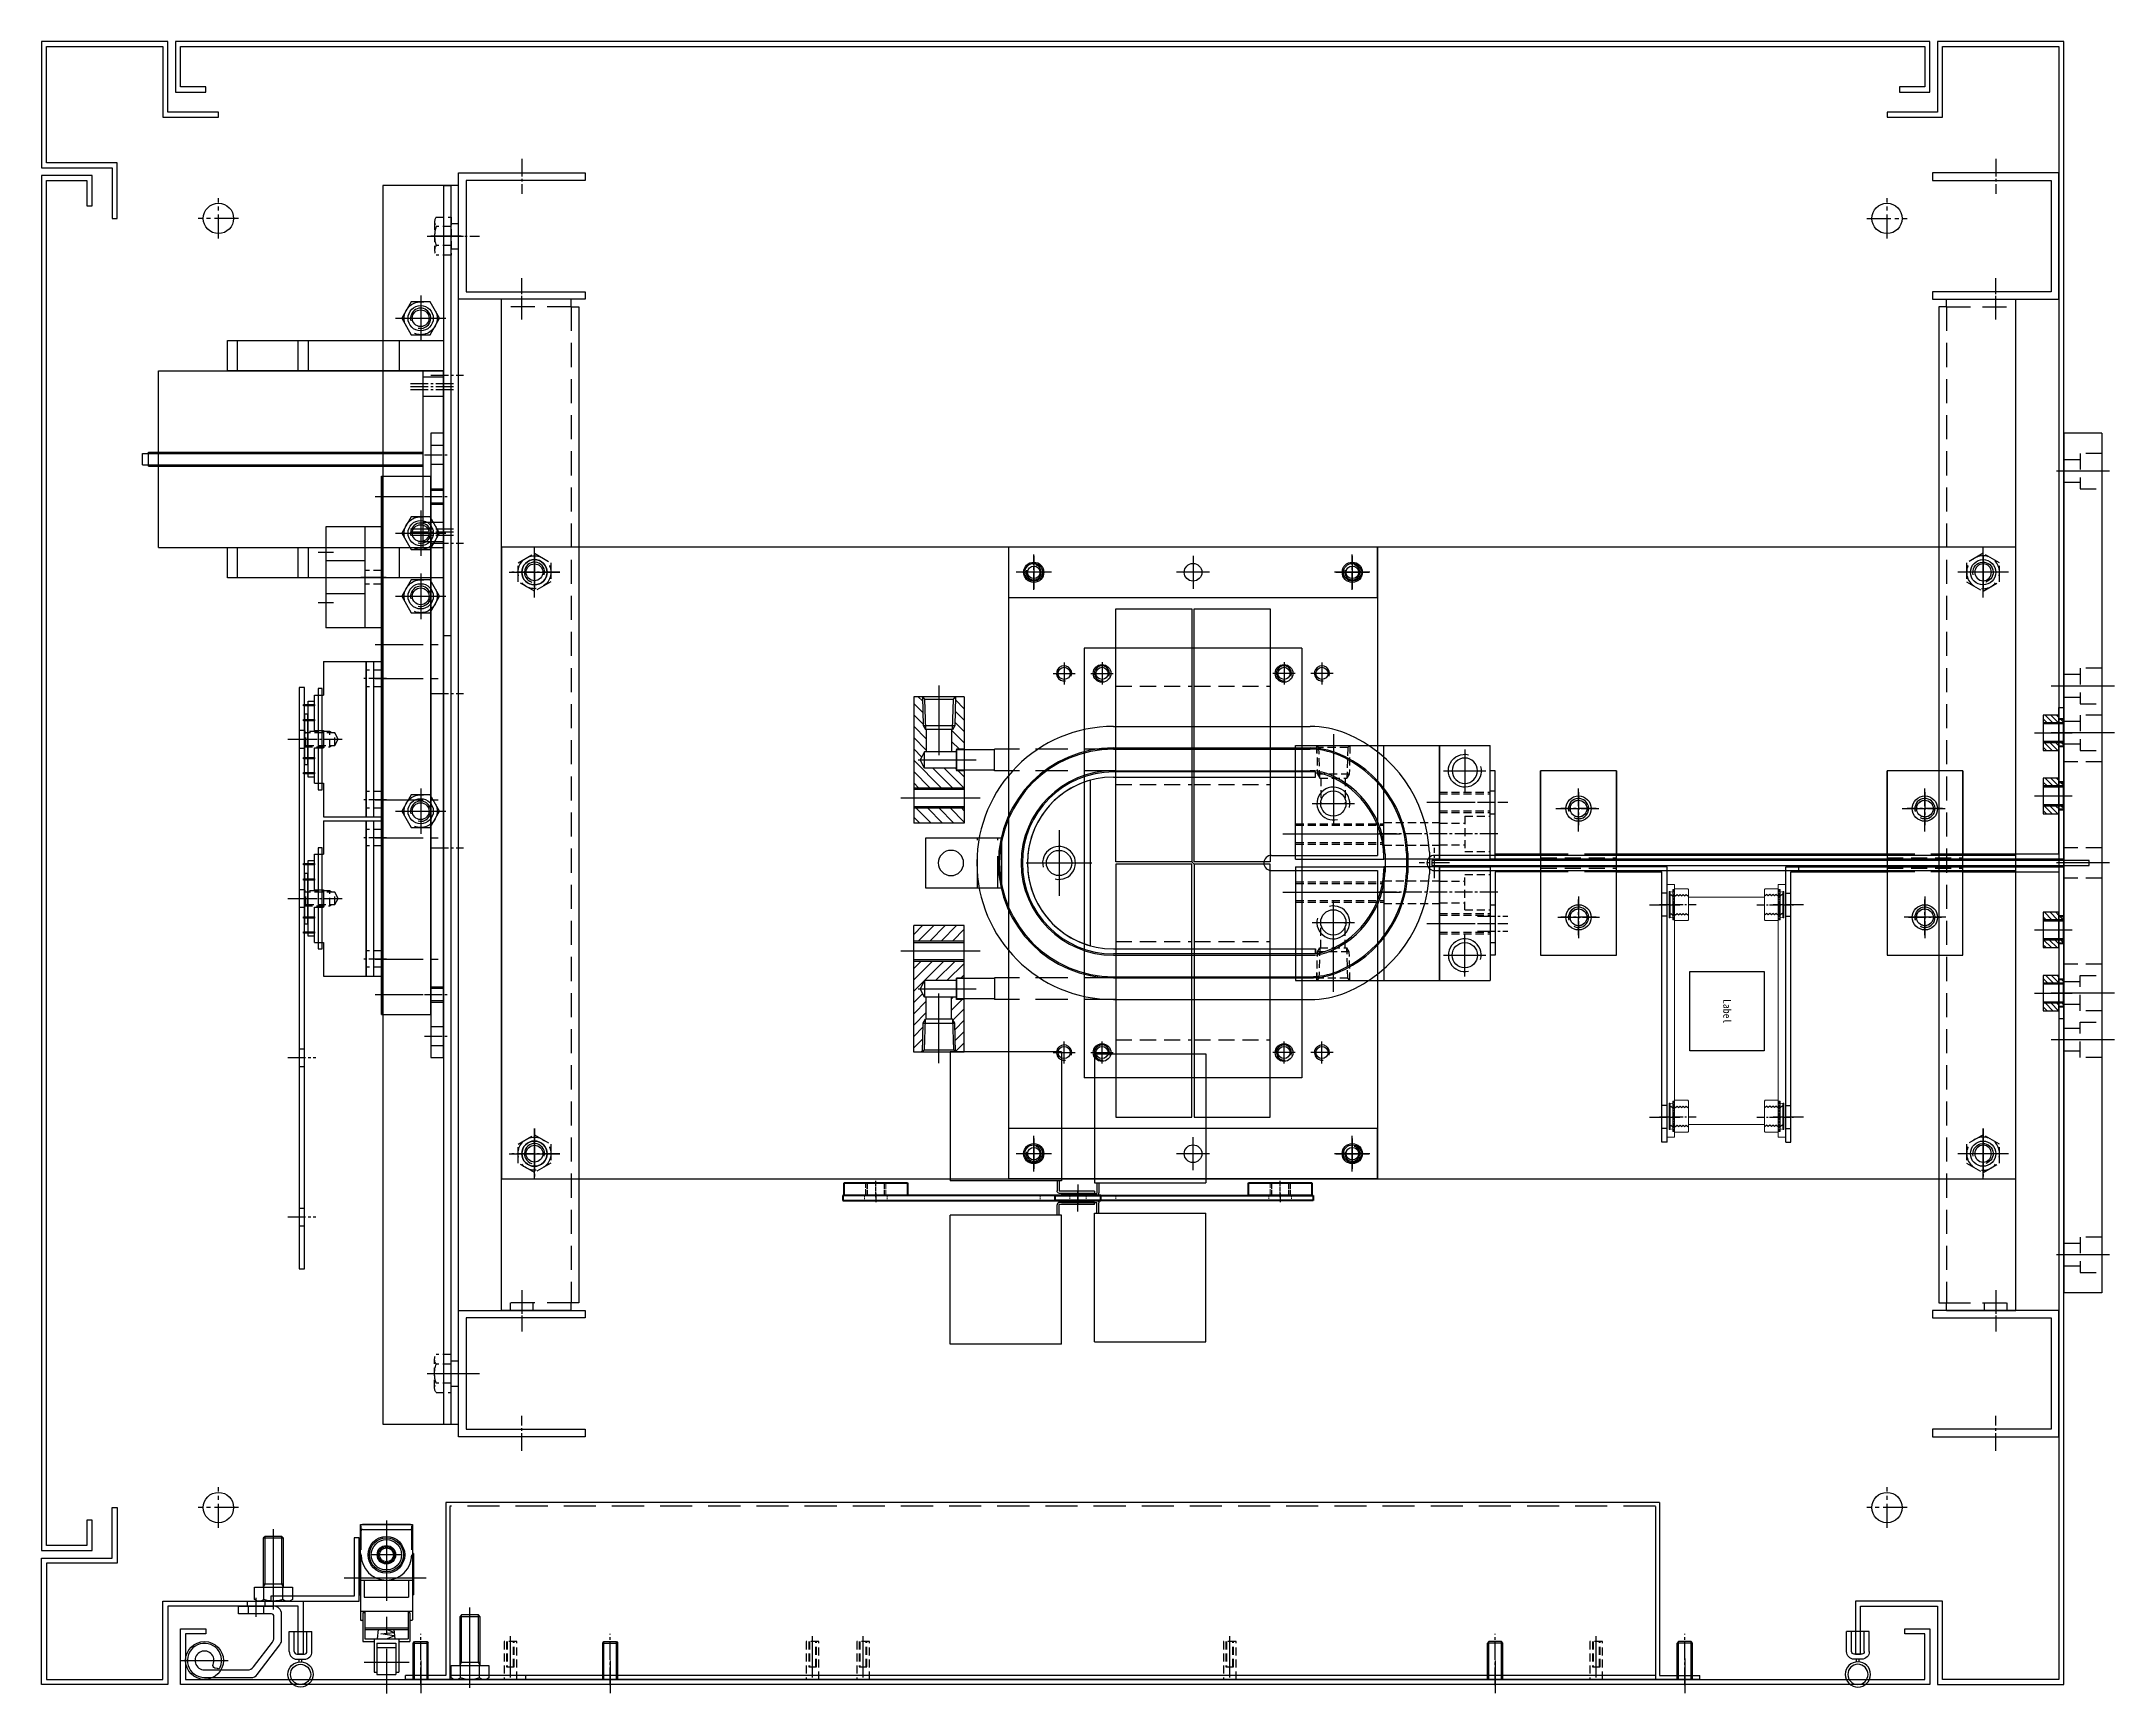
# Model space of a CAD drawing. Header units: millimetres. Extents: x 24815 to 36799, y -9299 to 5469.
# Drawn here: x 35162 to 35982, y 958 to 1612 of the extents above; entities that cross this region are included whole.
import ezdxf

# ---------------------------------------------------------------- set-up
doc = ezdxf.new("R2010")
doc.units = ezdxf.units.MM
for name, pattern in [('CENTER', [50.8, 31.75, -6.35, 6.35, -6.35]), ('CENTER1', [10, 7, -1, 1, -1]), ('CENTER2', [28.575, 19.05, -3.175, 3.175, -3.175]), ('DPDM0486$0$CHAIN', [0.3543, 0.2362, -0.0295, 0.0591, -0.0295]), ('DPDM0486$0$DASHED', [0.2067, 0.1654, -0.0413]), ('DPDM0487$0$CHAIN', [0.3543, 0.2362, -0.0295, 0.0591, -0.0295]), ('DPDM0487$0$DASHED', [0.2067, 0.1654, -0.0413]), ('HIDDEN', [9.525, 6.35, -3.175]), ('HIDDEN2', [4.7625, 3.175, -1.5875]), ('HIDDENX2', [19.05, 12.7, -6.35]), ('PHANTOMX2', [5, 2.5, -0.5, 0.5, -0.5, 0.5, -0.5])]:
    doc.linetypes.add(name, pattern=pattern)
for name, color, linetype in [('1', 1, 'CENTER'), ('4', 7, 'Continuous'), ('______', 7, 'Continuous'), ('CAPA', 7, 'Continuous'), ('CEN', 1, 'CENTER'), ('CENTER', 1, 'CENTER'), ('D', 3, 'Continuous'), ('HIDDEN', 2, 'HIDDEN'), ('O', 7, 'Continuous'), ('THIN', 3, 'Continuous'), ('모선', 7, 'Continuous')]:
    doc.layers.add(name, color=color, linetype=linetype)
for name, color, linetype, lineweight in [('AM_5', 3, 'Continuous', 25), ('case', 3, 'Continuous', 30), ('DPDM0486$0$가려진 것(ISO)', 2, 'DPDM0486$0$DASHED', 18), ('DPDM0486$0$가시적인 것(ISO)', 3, 'Continuous', 40), ('DPDM0486$0$중심선(ISO)', 1, 'Continuous', 25), ('DPDM0487$0$가려진 것(ISO)', 2, 'DPDM0487$0$DASHED', 18), ('DPDM0487$0$가시적인 것(ISO)', 3, 'Continuous', 40), ('DPDM0487$0$중심선(ISO)', 1, 'Continuous', 25), ('모형', 7, 'Continuous', 53), ('외형선', 3, 'Continuous', 30)]:
    doc.layers.add(name, color=color, linetype=linetype, lineweight=lineweight)
doc.styles.add('dim', font='')
doc.styles.get('dim').set_extended_font_data('BatangChe')

# ---------------------------------------------------------------- blocks, each defined once
blk = doc.blocks.new('A$C6E964A93')
at = {"color": 4}
for p, q in [((490.01, 70), (9.9, 70)), ((9.9, 70), (9.9, 1.6)), ((11.5, 68.4), (11.5, 0)), ((488.41, 68.4), (488.41, 60)), ((490.01, 70), (490.01, 1.6)), ((488.41, 60), (488.41, 0)), ((9.9, 1.6), (-6, 1.6)), ((-6, 0), (-6, 1.6)), ((11.5, 0), (-6, 0)), ((488.41, 1.6), (11.5, 1.6)), ((488.41, 0), (11.5, 0)), ((41.5, 1.6), (41.5, 0)), ((490.01, 1.6), (505.91, 1.6)), ((505.91, 0), (505.91, 1.6)), ((505.91, 0), (488.41, 0))]:
    blk.add_line(p, q, dxfattribs=at)
at = {"layer": 'CENTER', "color": 1, "linetype": 'CENTER'}
for p, q in [((500, 8.23), (500, -5.44)), ((0, 7.43), (0, -5.44)), ((75, 7.43), (75, -5.44)), ((425, 7.43), (425, -5.44))]:
    blk.add_line(p, q, dxfattribs=at)
at = {"layer": 'HIDDEN', "color": 2, "linetype": 'HIDDENX2'}
blk.add_line((488.41, 68.5), (11.5, 68.5), dxfattribs=at)
blk = doc.blocks.new('TTYU')
at = {"color": 2, "linetype": 'HIDDENX2'}
blk.add_lwpolyline([(-49709.55, 19626.02), (-49702.04, 19626.02), (-49698.29, 19632.52), (-49702.04, 19639.02), (-49709.55, 19639.02), (-49713.3, 19632.52), (-49709.55, 19626.02)], dxfattribs=at)
blk.add_circle((-49705.79, 19632.52), 6.5, dxfattribs=at)
blk.add_circle((-49705.79, 19632.52), 3.32)
at = {"layer": 'CENTER'}
for p, q in [((-49705.79, 19641.52), (-49705.79, 19623.52)), ((-49715.8, 19632.52), (-49695.79, 19632.52))]:
    blk.add_line(p, q, dxfattribs=at)
at = {"layer": 'THIN'}
blk.add_arc((-49705.79, 19632.52), 4, 255, 195, dxfattribs=at)
blk = doc.blocks.new('esrfa')
at = {"color": 2, "linetype": 'HIDDEN2'}
for p, q in [((-4055.21, -14067.61), (-4040.2, -14067.61)), ((-4055.21, -14073.53), (-4055.21, -14067.61)), ((-4051.46, -14067.61), (-4051.46, -14073.53)), ((-4043.95, -14067.61), (-4043.95, -14073.53)), ((-4040.2, -14067.61), (-4040.2, -14073.53)), ((-4053.33, -14074.11), (-4042.08, -14074.11))]:
    blk.add_line(p, q, dxfattribs=at)
for centre, radius, start, end in [((-4053.33, -14070.79), 3.32, 235.61575, 304.38425), ((-4047.71, -14061.69), 12.42, 252.41205, 287.58795), ((-4042.08, -14070.79), 3.32, 235.61575, 304.38425)]:
    blk.add_arc(centre, radius, start, end, dxfattribs=at)
at = {"layer": 'CENTER'}
blk.add_line((-4047.71, -14077.11), (-4047.71, -14064.61), dxfattribs=at)
blk = doc.blocks.new('A$C2F8B6082')
at = {"color": 4}
blk.add_lwpolyline([(159.84, -15.16), (159.84, 14.84), (-330.16, 14.84), (-330.16, -15.16)], close=True, dxfattribs=at)
for centre in [(-277.66, -0.16), (-192.66, -0.16), (-167.66, -0.16), (-82.66, -0.16)]:
    blk.add_circle(centre, 5, dxfattribs=at)
at = {"layer": 'CENTER', "ltscale": 3}
for p, q in [((139.84, 7.84), (139.84, 19.84)), ((-310.16, 15.84), (-310.16, 3.84))]:
    blk.add_line(p, q, dxfattribs=at)
at = {"layer": 'HIDDEN', "color": 2, "linetype": 'HIDDENX2'}
for p, q in [((159.84, 11.84), (-330.16, 11.84)), ((-315.16, 11.84), (-315.16, 14.84)), ((-305.16, 11.84), (-305.16, 14.84)), ((134.84, 11.84), (134.84, 14.84)), ((144.84, 11.84), (144.84, 14.84))]:
    blk.add_line(p, q, dxfattribs=at)
blk.add_blockref('esrfa', (3737.54, 14079.45))
at = {"extrusion": (0, 0, -1), "xscale": -1, "zscale": -1, "rotation": 270}
for p in [(-19354.86, 49705.63), (-19439.86, 49705.63), (-19464.86, 49705.63), (-19549.86, 49705.63)]:
    blk.add_blockref('TTYU', p, dxfattribs=at)
at = {"xscale": -1}
blk.add_blockref('esrfa', (-3907.87, 14079.45), dxfattribs=at)
blk = doc.blocks.new('A$C30543EFC')
at = {"color": 1, "linetype": 'CENTER1'}
for p, q in [((-5, 200), (8, 200)), ((-5, 145.03), (8, 145.03)), ((-5, 78.5), (8, 78.5)), ((-5, 19.02), (8, 19.02)), ((-5, -41.98), (8, -41.98)), ((-5, -250), (8, -250))]:
    blk.add_line(p, q, dxfattribs=at)
at = {"color": 3, "lineweight": -3, "ltscale": 10}
blk.add_line((0, 42.02), (3, 42.02), dxfattribs=at)
at = {"layer": 'case', "color": 3, "lineweight": -3}
for p, q in [((0, 220), (0, -270)), ((0, 220), (3, 220)), ((3, -270), (3, 220)), ((0, -270), (3, -270))]:
    blk.add_line(p, q, dxfattribs=at)
blk = doc.blocks.new('A$C5E153CB5')
at = {"color": 1, "lineweight": 35}
for p, q in [((21.99, 0), (-191, 0)), ((21.99, -19.5), (-191, -19.5))]:
    blk.add_line(p, q, dxfattribs=at)
at = {"color": 1}
for p, q in [((-191, 0), (-191, -19.5)), ((21.99, 0), (21.99, -19.5))]:
    blk.add_line(p, q, dxfattribs=at)
at = {"color": 2, "linetype": 'CENTER2'}
for p, q in [((-182.99, 2.56), (-182.99, -22.44)), ((-151, 2.56), (-151, -22.44)), ((-124.5, 2.56), (-124.5, -22.44)), ((-111, 2.56), (-111, -22.44)), ((-63, 2.56), (-63, -22.44)), ((-48, 2.56), (-48, -22.44)), ((0, 2.56), (0, -22.44)), ((13.99, 2.56), (13.99, -22.44))]:
    blk.add_line(p, q, dxfattribs=at)
blk = doc.blocks.new('A$C76D42456')
at = {"color": 2, "linetype": 'HIDDEN'}
for p, q in [((-217.25, 0), (-217.25, -5)), ((-209.75, 0), (-209.75, -5)), ((12.75, 0), (12.75, -5)), ((20.25, 0), (20.25, -5)), ((-200, 0), (-200, -5)), ((-199.458734, 0), (-199.458734, -5)), ((-194.541266, 0), (-194.541266, -5)), ((-194, 0), (-194, -5)), ((-3, 0), (-3, -5)), ((-2.458734, 0), (-2.458734, -5)), ((2.458734, 0), (2.458734, -5)), ((3, 0), (3, -5))]:
    blk.add_line(p, q, dxfattribs=at)
at = {"color": 1, "linetype": 'CENTER1'}
for p, q in [((-213.5, 2.5), (-213.5, -7.5)), ((-197, 2.5), (-197, -7.5)), ((0, 2.5), (0, -7.5)), ((16.5, 2.5), (16.5, -7.5))]:
    blk.add_line(p, q, dxfattribs=at)
at = {"color": 32}
blk.add_lwpolyline([(-222, -5), (-222, 0), (25, 0), (25, -5)], close=True, dxfattribs=at)
blk = doc.blocks.new('A$C584653CA')
for p, q in [((-17.45, 26.5), (-17.45, 23)), ((-17.45, 26.5), (-3.45, 26.5)), ((-15, 26.5), (-15, 29)), ((-15, 29), (-13.75, 29)), ((-13.25, 29), (-7.75, 29)), ((-10, 30.5), (-7.75, 30.5)), ((-7.75, 30.5), (-10, 30.5)), ((-10, 30.5), (-10, 29)), ((-7.75, 29.3), (-10, 29.3)), ((-7.25, 30.5), (7.25, 30.5)), ((7.25, 30.5), (-7.25, 30.5)), ((7.25, 29.3), (-7.25, 29.3)), ((-7.25, 29), (7.25, 29)), ((-3.45, 26.5), (-3.45, 23)), ((3.45, 26.5), (3.45, 23)), ((3.45, 26.5), (17.45, 26.5)), ((7.75, 30.5), (10, 30.5)), ((10, 30.5), (7.75, 30.5)), ((10, 29.3), (7.75, 29.3)), ((7.75, 29), (13.25, 29)), ((10, 30.5), (10, 29)), ((13.75, 29), (15, 29)), ((15, 29), (15, 26.5)), ((17.45, 26.5), (17.45, 23)), ((-30.7, 23), (-30.7, 0)), ((-17.45, 23), (-30.7, 23)), ((3.45, 23), (-3.45, 23)), ((30.7, 23), (17.45, 23)), ((30.7, 23), (30.7, 0)), ((30.7, 6), (-30.7, 6)), ((-30.7, 6), (30.7, 6)), ((-30.7, 3), (30.7, 3)), ((30.7, 0), (-30.7, 0))]:
    blk.add_line(p, q)
at = {"color": 1, "linetype": 'CENTER1'}
for p, q in [((0, 32.5), (0, 15.08)), ((-24, -2), (-24, 8)), ((24, -2), (24, 8))]:
    blk.add_line(p, q, dxfattribs=at)
at = {"color": 2, "linetype": 'HIDDEN2'}
for p, q in [((-3, 20.5), (3, 20.5)), ((-2.46, 18.5), (2.46, 18.5)), ((-27.25, 0), (-27.25, 6)), ((-20.75, 0), (-20.75, 6)), ((20.75, 0), (20.75, 6)), ((27.25, 0), (27.25, 6))]:
    blk.add_line(p, q, dxfattribs=at)
at = {"color": 3, "ltscale": 10}
blk.add_lwpolyline([(-20, 23.5), (20, 23.5), (20, 25), (-20, 25)], close=True, dxfattribs=at)
for points in [[(-13.75, 30.9), (-13.25, 30.9), (-13.25, 26.5), (-13.75, 26.5)], [(-7.75, 30.9), (-7.25, 30.9), (-7.25, 26.5), (-7.75, 26.5)], [(7.25, 30.9), (7.75, 30.9), (7.75, 26.5), (7.25, 26.5)], [(13.25, 30.9), (13.75, 30.9), (13.75, 26.5), (13.25, 26.5)]]:
    blk.add_lwpolyline(points, close=True)
at = {"color": 2, "linetype": 'HIDDEN2'}
for points in [[(-3, 30.5), (-3, 20.5), (-2.46, 19.56)], [(-3, 30.5), (-2.46, 29.96), (2.46, 29.96), (3, 30.5)], [(-2.46, 29.96), (-2.46, 18.5), (0, 17.08), (2.46, 18.5), (2.46, 29.96)], [(2.46, 19.56), (3, 20.5), (3, 30.5)]]:
    blk.add_lwpolyline(points, dxfattribs=at)
blk = doc.blocks.new('A$C688E53C3')
at = {"color": 161}
for p, q in [((4.34, 32.3, 0), (-17.66, 32.3, 0)), ((-17.66, 32.3, 0), (-17.66, -7.7, 0)), ((-2.26, 32.3, 0), (-2.26, -7.7, 0)), ((4.34, 32.3, 0), (4.34, -7.7, 0)), ((-2.26, 18.8, 0), (-17.66, 18.8, 0)), ((-2.26, 5.8, 0), (-17.66, 5.8, 0)), ((4.34, -7.7, 0), (-17.66, -7.7, 0))]:
    blk.add_line(p, q, dxfattribs=at)
at = {"color": 1, "linetype": 'CENTER'}
for p, q in [((-20.66, 22.3, 0), (-14.66, 22.3, 0)), ((6.19, 12.3, 0), (-3.89, 12.3, 0)), ((-20.66, 2.3, 0), (-14.66, 2.3, 0))]:
    blk.add_line(p, q, dxfattribs=at)
at = {"color": 2, "linetype": 'HIDDEN2'}
for p, q in [((4.34, 15, 0), (-2.26, 15, 0)), ((4.34, 9.6, 0), (-2.26, 9.6, 0))]:
    blk.add_line(p, q, dxfattribs=at)
blk = doc.blocks.new('A$C11023600')
at = {"xscale": -1, "rotation": 90}
blk.add_blockref('A$C688E53C3', (-169.2, 28.84, 0), dxfattribs=at)
at = {"ltscale": 10, "xscale": -1}
for p in [(-117.48, 24.5), (-54.48, 24.5)]:
    blk.add_blockref('A$C584653CA', p, dxfattribs=at)
for name, p in [('A$C5E153CB5', (-30.49, 24.5)), ('A$C76D42456', (-16.5, 5))]:
    blk.add_blockref(name, p)
blk = doc.blocks.new('A$C00D95890')
at = {"color": 2, "linetype": 'HIDDEN'}
for p, q in [((-3.5, -2), (-3.5, 0)), ((3.5, -2), (3.5, 0)), ((59.5, -2), (59.5, 0)), ((66.5, -2), (66.5, 0)), ((122.5, -2), (122.5, 0)), ((129.5, -2), (129.5, 0)), ((185.5, -2), (185.5, 0)), ((192.5, -2), (192.5, 0))]:
    blk.add_line(p, q, dxfattribs=at)
at = {"linetype": 'CENTER1'}
for p, q in [((0, -6.5), (0, 4.5)), ((63, -6.5), (63, 4.5)), ((126, -6.5), (126, 4.5)), ((189, -6.5), (189, 4.5))]:
    blk.add_line(p, q, dxfattribs=at)
at = {"color": 1}
blk.add_lwpolyline([(-20.5, -2), (209.5, -2), (209.5, 0), (-20.5, 0)], close=True, dxfattribs=at)
blk = doc.blocks.new('A$C6E743409')
for p, q in [((-81.4, 52.83), (-81.4, 64.83)), ((-57.4, 52.83), (-57.4, 64.83)), ((-53.4, 52.83), (-53.4, 64.83)), ((-17.4, 52.83), (-17.4, 64.83)), ((-8, -17.17), (-8, 52.83)), ((-81.4, -29.17), (-81.4, -17.17)), ((-57.4, -29.17), (-57.4, -17.17)), ((-53.4, -29.17), (-53.4, -17.17)), ((-17.4, -29.17), (-17.4, -17.17))]:
    blk.add_line(p, q)
at = {"ltscale": 10}
for p, q in [((-112.7, 52.83), (0, 52.83)), ((-112.7, -17.17), (-112.7, 52.83)), ((0, -17.17), (0, 52.83)), ((-119, 15.58), (-119, 20.08)), ((-119, 20.08), (-8, 20.08)), ((-116.7, 15.08), (-116.7, 20.58)), ((-116.7, 20.58), (-8, 20.58)), ((-119, 15.58), (-8, 15.58)), ((-116.7, 15.08), (-8, 15.08)), ((-112.7, -17.17), (0, -17.17))]:
    blk.add_line(p, q, dxfattribs=at)
at = {"color": 2, "linetype": 'HIDDENX2'}
for p, q in [((-8, 50.43), (0, 50.43)), ((-8, 42.73), (0, 42.73)), ((-8, -7.07), (0, -7.07)), ((-8, -14.77), (0, -14.77))]:
    blk.add_line(p, q, dxfattribs=at)
at = {"color": 1, "linetype": 'CENTER1'}
for p, q in [((-13, 47.83), (5, 47.83)), ((-13, 46.58), (5, 46.58)), ((-13, 45.33), (5, 45.33)), ((-13, -9.67), (5, -9.67)), ((-13, -10.92), (5, -10.92)), ((-13, -12.17), (5, -12.17))]:
    blk.add_line(p, q, dxfattribs=at)
for points in [[(-85.4, 64.83), (0, 64.83), (0, 52.83), (-85.4, 52.83)], [(-85.4, -17.17), (0, -17.17), (0, -29.17), (-85.4, -29.17)]]:
    blk.add_lwpolyline(points, close=True)
blk = doc.blocks.new('A$C77630893')
at = {"ltscale": 10}
blk.add_blockref('A$C30543EFC', (-3, -220), dxfattribs=at)
blk.add_blockref('A$C6E743409', (-3, -126.08))
at = {"xscale": -1, "rotation": 90}
blk.add_blockref('A$C11023600', (-3, -336.5), dxfattribs=at)
at = {"rotation": 270}
blk.add_blockref('A$C00D95890', (-58, -219.02), dxfattribs=at)
blk = doc.blocks.new('erwqa')
at = {"color": 2, "linetype": 'HIDDEN'}
for p, q in [((-4060.23, -13842.8), (-4056.48, -13836.3)), ((-4056.48, -13836.3), (-4048.97, -13836.3)), ((-4048.97, -13836.3), (-4045.22, -13842.8)), ((-4056.48, -13849.3), (-4060.23, -13842.8)), ((-4048.97, -13849.3), (-4056.48, -13849.3)), ((-4045.22, -13842.8), (-4048.97, -13849.3))]:
    blk.add_line(p, q, dxfattribs=at)
blk.add_circle((-4052.72, -13842.8), 6.5, dxfattribs=at)
blk.add_circle((-4052.72, -13842.8), 3.32)
at = {"layer": 'CENTER'}
for p, q in [((-4052.72, -13832.8), (-4052.72, -13852.8)), ((-4062.72, -13842.8), (-4042.72, -13842.8))]:
    blk.add_line(p, q, dxfattribs=at)
at = {"layer": 'THIN'}
blk.add_arc((-4052.72, -13842.8), 4, 255, 165, dxfattribs=at)
blk = doc.blocks.new('A$C0C5579ED')
at = {"color": 1, "linetype": 'CENTER1'}
for p, q in [((8, 0), (-5, 0)), ((392, 0), (405, 0))]:
    blk.add_line(p, q, dxfattribs=at)
at = {"color": 140}
for p, q in [((0, -19.5), (0, 8)), ((400, 8), (0, 8)), ((400, -19.5), (400, 8)), ((3, -19.5), (0, -19.5)), ((3, -19.5), (3, -22.5)), ((3, -22.5), (397, -22.5)), ((397, -22.5), (397, -19.5)), ((400, -19.5), (397, -19.5))]:
    blk.add_line(p, q, dxfattribs=at)
at = {"color": 2, "linetype": 'HIDDEN2', "ltscale": 3}
for p, q in [((3, -19.5), (3, 8)), ((397, -19.5), (397, 8)), ((3, -19.5), (397, -19.5))]:
    blk.add_line(p, q, dxfattribs=at)
at = {"color": 1, "linetype": 'CENTER2'}
for p, q in [((108, 1.83), (108, -11.83)), ((338, 1.83), (338, -11.83)), ((101.17, -5), (114.83, -5)), ((331.17, -5), (344.83, -5))]:
    blk.add_line(p, q, dxfattribs=at)
at = {"color": 2}
for p, q in [((400, 4.5), (397, 4.5)), ((400, -4.5), (397, -4.5))]:
    blk.add_line(p, q, dxfattribs=at)
at = {"color": 140}
for centre in [(108, -5), (338, -5)]:
    blk.add_circle(centre, 5, dxfattribs=at)
at = {"extrusion": (0, 0, -1), "zscale": -1}
for p in [(3944.72, 13837.8), (3714.72, 13837.8)]:
    blk.add_blockref('erwqa', p, dxfattribs=at)
blk = doc.blocks.new('LIMIT SWITCH-T')
at = {"linetype": 'Continuous'}
for p, q in [((-12, -10.3), (-12, 10.3)), ((-12, 9.57), (-12, -9.43)), ((-2, 10.07), (-11.5, 10.07)), ((-2, -9.93), (-11.5, -9.93))]:
    blk.add_line(p, q, dxfattribs=at)
blk.add_line((-10, -9.5), (-10, 9.5))
at = {"color": 7}
for p, q in [((33.3, -8.6), (33.3, 8.6)), ((34.3, 4.86), (34.3, 9.3)), ((46.43, 3.73), (46.43, 4.86)), ((47.3, -3.73), (47.3, 3.73)), ((34.3, -9.3), (34.3, -4.86)), ((46.43, -4.86), (46.43, -3.73))]:
    blk.add_line(p, q, dxfattribs=at)
at = {"linetype": 'Continuous'}
for radius in [7.25, 6.75, 6, 3.65, 3.2, 2.75]:
    blk.add_circle((0, 0), radius, dxfattribs=at)
for centre, radius, start, end in [((-9.5, 9.5), 0.5, 90, 180), ((0, 0), 10, 270, 90), ((-9.5, -9.5), 0.5, 180, 270)]:
    blk.add_arc(centre, radius, start, end, dxfattribs=at)
at = {"layer": 'CEN', "color": 7, "linetype": 'Continuous'}
for p, q in [((22.4, 8.6), (33.3, 8.6)), ((22.89, 9.3), (34.3, 9.3)), ((33.3, 4.86), (46.43, 4.86)), ((35, 3.73), (47.3, 3.73)), ((33.3, -4.86), (46.43, -4.86)), ((35, -3.73), (47.3, -3.73)), ((22.4, -8.6), (33.3, -8.6)), ((22.89, -9.3), (34.3, -9.3))]:
    blk.add_line(p, q, dxfattribs=at)
at = {"layer": 'CEN'}
for p, q in [((-13.61, 0), (54.88, 0)), ((0, 6.27), (0, -6.27))]:
    blk.add_line(p, q, dxfattribs=at)
at = {"layer": 'D', "color": 7}
for p, q in [((-0.5, 10.75), (-0.5, 10.3)), ((10, -10.37), (10, 10.23)), ((29.5, -8.6), (29.5, 8.6)), ((34.3, 4.86), (34.3, 8.6)), ((33.3, 3.52), (29.5, 3.1)), ((30.78, 2.89), (29.5, 0)), ((31.23, -2.23), (30.78, 2.89)), ((32.01, 3.05), (31.23, -2.23)), ((33.3, 0), (32.01, 3.05)), ((35, -3.73), (35, 3.73)), ((36.7, -3.73), (36.7, 3.73)), ((33.3, -3.52), (29.5, -3.1)), ((34.3, -8.6), (34.3, -4.86)), ((-0.5, -10.3), (-12, -10.3)), ((-0.5, -10.3), (-0.5, -10.75))]:
    blk.add_line(p, q, dxfattribs=at)
at = {"layer": 'D', "color": 1, "linetype": 'CENTER'}
for p, q in [((9.3, 15.75), (9.3, -15.75)), ((42.63, 9.02), (42.63, -8.86))]:
    blk.add_line(p, q, dxfattribs=at)
at = {"layer": 'D', "color": 0}
blk.add_line((29, 8.5), (29, -8.5), dxfattribs=at)
at = {"layer": 'O'}
for p, q in [((-12, 10.3), (25.7, 10.3)), ((-0.5, 10.75), (15.8, 10.75)), ((15.8, 10.3), (15.8, 10.75)), ((16.8, -8.75), (16.8, 8.75)), ((-0.5, -10.3), (25.7, -10.3)), ((-0.5, -10.75), (15.8, -10.75)), ((15.8, -10.75), (15.8, -10.3))]:
    blk.add_line(p, q, dxfattribs=at)
at = {"layer": 'O', "color": 7}
for p, q in [((10, 8.75), (16.8, 8.75)), ((22.4, 10.3), (22.4, -10.3)), ((22.89, 9.3), (22.89, 8.6)), ((26, 10), (26, 9.5)), ((26, 9.5), (26, 9.3)), ((10, -8.75), (16.8, -8.75)), ((22.89, -8.6), (22.89, -9.3)), ((26, -9.3), (26, -10))]:
    blk.add_line(p, q, dxfattribs=at)
at = {"layer": 'O'}
for centre, start, end in [((25.7, 10), 0, 90), ((25.7, -10), 270, 0)]:
    blk.add_arc(centre, 0.3, start, end, dxfattribs=at)
blk = doc.blocks.new('756trasdfasdfadf')
at = {"color": 1, "linetype": 'CENTER1'}
for p, q in [((-17117.17, 15239.16), (-17117.17, 15225.24)), ((-17147.76, 15208.57), (-17133.84, 15208.57)), ((-17117.17, 15177.98), (-17117.17, 15191.9))]:
    blk.add_line(p, q, dxfattribs=at)
at = {"color": 140}
blk.add_lwpolyline([(-17139.17, 15230.57), (-17139.17, 15186.57), (-17092.17, 15186.57), (-17092.17, 15183.57), (-17142.17, 15183.57), (-17142.17, 15233.57), (-17092.17, 15233.57), (-17092.17, 15230.57)], close=True, dxfattribs=at)
blk = doc.blocks.new('A$C0C3B50F3')
at = {"color": 1, "linetype": 'CENTER1'}
blk.add_line((0, -2.28), (0, 18.05), dxfattribs=at)
for p, q in [((-3, 14.39), (-2.5, 15)), ((-3, 14.39), (3, 14.39)), ((-3, 0), (-3, 14.39)), ((-2.5, 15), (2.5, 15)), ((2.5, 15), (3, 14.39)), ((3, 0), (3, 14.39)), ((3, 0), (-3, 0))]:
    blk.add_line(p, q)
at = {"color": 3}
for p, q in [((-2.5, 0), (-2.5, 15)), ((2.5, 0), (2.5, 15))]:
    blk.add_line(p, q, dxfattribs=at)
blk = doc.blocks.new('caw334rtw34tf45')
at = {"color": 2, "linetype": 'HIDDEN2'}
for p, q in [((4143.25, 33223.64), (4128.25, 33223.64)), ((4128.25, 33223.64), (4128.25, 33218.64)), ((4128.25, 33218.64), (4143.25, 33218.64)), ((4143.25, 33222.64), (4133.25, 33222.64)), ((4133.25, 33222.64), (4133.25, 33219.64)), ((4143.25, 33222.39), (4133.25, 33222.39)), ((4133.25, 33219.89), (4143.25, 33219.89)), ((4133.25, 33219.64), (4143.25, 33219.64)), ((4143.25, 33218.64), (4143.25, 33223.64))]:
    blk.add_line(p, q, dxfattribs=at)
at = {"color": 1, "linetype": 'CENTER', "ltscale": 2}
blk.add_line((4129.02, 33221.14), (4145.4, 33221.14), dxfattribs=at)
blk = doc.blocks.new('A$C6DC91A1C')
at = {"color": 1, "linetype": 'CENTER1'}
for p, q in [((-8.59, 0), (5.33, 0)), ((52.59, 0), (38.67, 0))]:
    blk.add_line(p, q, dxfattribs=at)
at = {"color": 140}
blk.add_lwpolyline([(0, 22), (44, 22), (44, -25), (47, -25), (47, 25), (-3, 25), (-3, -25), (0, -25)], close=True, dxfattribs=at)
blk = doc.blocks.new('ASDHREWHREJJJ')
for p, q in [((14491.89, -8468.07), (14488.89, -8468.07)), ((14491.89, -8470.07), (14488.89, -8470.07)), ((14489.89, -8467.05), (14489.89, -8468.07)), ((14490.89, -8467.05), (14490.89, -8468.07)), ((14485.89, -8471.07), (14485.89, -8479.07)), ((14487.89, -8471.07), (14487.89, -8479.07)), ((14492.89, -8471.07), (14492.89, -8479.07)), ((14494.89, -8471.07), (14494.89, -8479.07)), ((14494.89, -8479.07), (14485.89, -8479.07))]:
    blk.add_line(p, q)
for radius in [5, 4]:
    blk.add_circle((14490.39, -8462.07), radius)
for centre, radius, start, end in [((14488.89, -8471.07), 3, 90, 180), ((14488.89, -8471.07), 1, 90, 180), ((14491.89, -8471.07), 3, 0, 90), ((14491.89, -8471.07), 1, 0, 90)]:
    blk.add_arc(centre, radius, start, end)
blk = doc.blocks.new('DETADGAG')
at = {"color": 1}
for points in [[(-14968.32, -13088.8, 3.321213), (-14974.54, -13092.92), (-14956.07, -13092.92, 0.234242), (-14953.69, -13091.74), (-14944.7, -13079.92, 0.164054), (-14944.09, -13078.11), (-14944.09, -13077.72), (-14944.09, -13067.72, 0.414214), (-14947.09, -13064.72)], [(-14947.15, -13077.72, 0.052353), (-14947.09, -13077.39), (-14947.09, -13068.72, 0.414214), (-14948.09, -13067.72), (-14961.09, -13067.72), (-14961.09, -13064.72), (-14947.09, -13064.72)], [(-14968.32, -13088.8, -0.366304), (-14969.47, -13089.39), (-14970.46, -13089.15, -0.474617), (-14971.14, -13087.75, 3.431067), (-14974.54, -13089.92), (-14957.56, -13089.92, 0.234242), (-14955.17, -13088.74), (-14947.7, -13078.91, 0.11075), (-14947.15, -13077.72)]]:
    blk.add_lwpolyline(points, format="xyb", dxfattribs=at)
blk.add_circle((-14974.54, -13086.17), 7.5, dxfattribs=at)
at = {"layer": '1', "color": 1}
blk.add_line((-14983.91, -13086.17), (-14965.16, -13086.17), dxfattribs=at)
at = {"layer": '4', "color": 1, "linetype": 'HIDDEN2'}
for p, q in [((-14957.09, -13067.72), (-14957.09, -13064.72)), ((-14951.09, -13067.72), (-14951.09, -13064.72))]:
    blk.add_line(p, q, dxfattribs=at)
blk = doc.blocks.new('M8_20')
for p, q in [((-437.31, -18094.18, 0), (-445.31, -18094.18, 0)), ((-437.31, -18112.34, 0), (-445.31, -18112.34, 0)), ((-445.06, -18118.43, 0), (-445.06, -18113.51, 0)), ((-437.55, -18118.43, 0), (-437.55, -18113.51, 0)), ((-435.68, -18119.01, 0), (-446.94, -18119.01, 0))]:
    blk.add_line(p, q)
at = {"elevation": 0}
blk.add_lwpolyline([(-437.31, -18113.51), (-437.31, -18094.18), (-437.98, -18093.51), (-444.63, -18093.51), (-445.31, -18094.18), (-445.31, -18113.51)], dxfattribs=at)
blk.add_lwpolyline([(-433.8, -18113.51), (-433.8, -18118.43, -0.309401), (-437.55, -18118.43, -0.154701), (-445.06, -18118.43, -0.309401), (-448.81, -18118.43), (-448.81, -18113.51), (-433.8, -18113.51)], format="xyb", dxfattribs=at)
at = {"layer": 'CENTER'}
blk.add_line((-441.31, -18122.31, 0), (-441.31, -18090.51, 0), dxfattribs=at)
at = {"layer": 'THIN', "elevation": 0}
for points in [[(-445.31, -18113.51), (-444.63, -18112.34), (-444.63, -18093.51)], [(-437.31, -18113.51), (-437.98, -18112.34), (-437.98, -18093.51)]]:
    blk.add_lwpolyline(points, dxfattribs=at)
blk = doc.blocks.new('QEAdszgf')
at = {"color": 1}
for p, q in [((-14913.64, -13037.97), (-14913.64, -13060.97)), ((-14911.64, -13037.97), (-14913.64, -13037.97)), ((-14911.64, -13062.97), (-14911.64, -13037.97)), ((-14913.64, -13060.97), (-14946.64, -13060.97)), ((-14946.64, -13060.97), (-14946.64, -13062.97)), ((-14946.64, -13062.97), (-14911.64, -13062.97))]:
    blk.add_line(p, q, dxfattribs=at)
at = {"color": 1, "linetype": 'CENTER', "ltscale": 3}
blk.add_line((-14907.64, -13053.97), (-14917.64, -13053.97), dxfattribs=at)
blk = doc.blocks.new('A$C3C5A7B0C')
at = {"color": 1, "linetype": 'CENTER2', "ltscale": 0.5}
for p, q in [((70, -78), (70, -62)), ((730, -78), (730, -62)), ((78, -70), (62, -70)), ((722, -70), (738, -70)), ((70, -588), (70, -572)), ((730, -588), (730, -572)), ((78, -580), (62, -580)), ((738, -580), (722, -580))]:
    blk.add_line(p, q, dxfattribs=at)
at = {"color": 3}
for p, q in [((81.45, -619.05), (81.45, -617)), ((84.95, -623.21), (84.95, -615.76)), ((88.45, -619.05), (88.45, -617))]:
    blk.add_line(p, q, dxfattribs=at)
for points in [[(750, -28), (730, -28), (730, -30), (752, -30), (752, -2), (798, -2), (798, -648), (752, -648), (752, -617), (717.5, -617), (717.5, -638), (719.5, -638), (719.5, -619), (750, -619), (750, -650), (800, -650), (800, 0), (750, 0)], [(737, -628), (747, -628), (747, -650), (55, -650), (55, -628), (65, -628), (65, -630), (57, -630), (57, -648), (745, -648), (745, -630), (737, -630)]]:
    blk.add_lwpolyline(points, close=True, dxfattribs=at)
at = {"color": 3, "ltscale": 10}
for centre in [(70, -70), (730, -70), (70, -580), (730, -580)]:
    blk.add_circle(centre, 6, dxfattribs=at)
at = {"layer": '______', "color": 3, "ltscale": 10}
blk.add_lwpolyline([(18, -65), (20, -65), (20, -53), (0, -53), (0, -597), (20, -597), (20, -585), (18, -585), (18, -595), (2, -595), (2, -55), (18, -55), (18, -65), (20, -65)], dxfattribs=at)
at = {"layer": '외형선', "lineweight": -3}
for points in [[(70, -28), (50, -28), (50, 0), (0, 0), (0, -50), (28, -50), (28, -70), (30, -70), (30, -48), (2, -48), (2, -2), (48, -2), (48, -30), (70, -30), (70, -28)], [(65, -20), (65, -18), (55, -18), (55, -2), (745, -2), (745, -18), (735, -18), (735, -20), (747, -20), (747, 0), (53, 0), (53, -20), (65, -20)]]:
    blk.add_lwpolyline(points, dxfattribs=at)
blk.add_lwpolyline([(101.5, -619), (50, -619), (50, -650), (0, -650), (0, -600), (28, -600), (28, -580), (30, -580), (30, -602), (2, -602), (2, -648), (48, -648), (48, -617), (103.5, -617), (103.5, -638), (101.5, -638)], close=True, dxfattribs=at)
for name, p in [('756trasdfasdfadf', (17307.17, -15285.57)), ('756trasdfasdfadf', (17307.17, -15735.57)), ('M8_20', (533.06, 17502.01, 0)), ('QEAdszgf', (15037.34, 12445.97)), ('DETADGAG', (15039.04, 12445.67)), ('M8_20', (610.81, 17471.01, 0)), ('A$C0C3B50F3', (150, -648)), ('A$C0C3B50F3', (150, -648)), ('A$C0C3B50F3', (225, -648))]:
    blk.add_blockref(name, p)
at = {"ltscale": 10, "rotation": 270}
for p in [(773, -55), (773, -505)]:
    blk.add_blockref('A$C6DC91A1C', p, dxfattribs=at)
at = {"rotation": 270}
blk.add_blockref('LIMIT SWITCH-T', (136.45, -598.7), dxfattribs=at)
at = {"color": 4, "rotation": 180}
blk.add_blockref('ASDHREWHREJJJ', (14592.89, -9108.07), dxfattribs=at)
at = {"color": 1, "linetype": 'CENTER2', "rotation": 90}
for p in [(33406.64, -4776.25), (33526.14, -4776.25), (33546.14, -4776.25), (33691.14, -4776.25), (33836.14, -4776.25)]:
    blk.add_blockref('caw334rtw34tf45', p, dxfattribs=at)
at = {"xscale": -1}
for p in [(575, -648), (650, -648)]:
    blk.add_blockref('A$C0C3B50F3', p, dxfattribs=at)
at = {"color": 4, "xscale": -1, "rotation": 180}
blk.add_blockref('ASDHREWHREJJJ', (-13771.89, -9108.07), dxfattribs=at)
blk = doc.blocks.new('B5Y6BYU')
blk.add_line((28533.6, -4095.14), (28533.6, -4102.17))
at = {"layer": 'CAPA'}
for p, q in [((28540.1, -4042.66), (28584.1, -4042.66)), ((28540.1, -4042.66), (28540.1, -4093.66)), ((28584.1, -4042.66), (28584.1, -4093.66)), ((28527.1, -4097.86), (28527.1, -4098.66)), ((28527.1, -4097.86), (28541.1, -4097.86)), ((28527.1, -4098.66), (28540.9, -4098.66)), ((28540.1, -4093.66), (28584.1, -4093.66)), ((28541.1, -4093.66), (28541.1, -4097.86)), ((28541.9, -4093.66), (28541.9, -4097.66))]:
    blk.add_line(p, q, dxfattribs=at)
blk.add_arc((28540.9, -4097.66), 1, 270, 0, dxfattribs=at)
blk = doc.blocks.new('A$C335C3990')
at = {"layer": 'DPDM0486$0$가려진 것(ISO)', "ltscale": 12.094824}
for p, q in [((5, 4), (0, 4)), ((0, 3.5), (5, 3.5)), ((0, 3.32), (5, 3.32)), ((0, -3.32), (5, -3.32)), ((0, -3.5), (5, -3.5)), ((0, -4), (5, -4))]:
    blk.add_line(p, q, dxfattribs=at)
at = {"layer": 'DPDM0486$0$가시적인 것(ISO)'}
for p, q in [((0, -12.5), (0, 12.5)), ((0, 12.5), (5, 12.5)), ((5, 12.5), (5, -12.5)), ((5, -12.5), (0, -12.5))]:
    blk.add_line(p, q, dxfattribs=at)
at = {"layer": 'DPDM0486$0$중심선(ISO)', "linetype": 'DPDM0486$0$CHAIN', "ltscale": 7.222748}
blk.add_line((-0.75, 0), (5.75, 0), dxfattribs=at)
blk = doc.blocks.new('A$C517E0DAE')
at = {"layer": 'DPDM0487$0$가려진 것(ISO)', "ltscale": 3.809293}
for p, q in [((-3.25, 2), (-3.25, 0)), ((3.25, 2), (3.25, 0)), ((15, 2), (15, 0)), ((75.5, 2), (75.5, 0)), ((84.5, 2), (84.5, 0))]:
    blk.add_line(p, q, dxfattribs=at)
at = {"layer": 'DPDM0487$0$가시적인 것(ISO)'}
for p, q in [((-9, 2), (93, 2)), ((-9, 0), (-9, 2)), ((93, 0), (-9, 0)), ((93, 2), (93, 0))]:
    blk.add_line(p, q, dxfattribs=at)
at = {"layer": 'DPDM0487$0$중심선(ISO)', "linetype": 'DPDM0487$0$CHAIN', "ltscale": 3.889126}
for p, q in [((0, 2.75), (0, -0.75)), ((80, 2.75), (80, -0.75))]:
    blk.add_line(p, q, dxfattribs=at)
blk = doc.blocks.new('A$C6D924BC3')
at = {"xscale": -1}
for name, p in [('B5Y6BYU', (28453.6, 4094.46)), ('A$C517E0DAE', (-80, -7))]:
    blk.add_blockref(name, p, dxfattribs=at)
for name, p in [('B5Y6BYU', (-28613.6, 4093.66)), ('A$C517E0DAE', (-80, -7))]:
    blk.add_blockref(name, p)
for name, p, rotation in [('A$C335C3990', (-160, -5), 90), ('A$C335C3990', (0, -5), 90), ('B5Y6BYU', (28453.6, -4106.46), 180)]:
    blk.add_blockref(name, p, dxfattribs=dict(rotation=rotation))
at = {"xscale": -1, "rotation": 180}
blk.add_blockref('B5Y6BYU', (-28613.6, -4105.66), dxfattribs=at)
blk = doc.blocks.new('WADGSG')
blk.add_line((54281.5, 131541.67), (54281.5, 131607.24))
at = {"color": 1, "linetype": 'CENTER', "ltscale": 3}
for p, q in [((54269, 131587.45), (54269, 131561.45)), ((54256, 131574.45), (54282, 131574.45))]:
    blk.add_line(p, q, dxfattribs=at)
at = {"color": 3}
blk.add_circle((54269, 131574.45), 5, dxfattribs=at)
for centre, radius, start, end in [((54290.5, 131574.45), 34, 105.34948, 254.65052), ((54269, 131574.45), 6.5, 256.75792, 195.25066)]:
    blk.add_arc(centre, radius, start, end)
blk = doc.blocks.new('Wdfgs')
at = {"color": 6}
for p, q in [((54368.12, 131610.45), (54288.12, 131610.45)), ((54368.12, 131608.45), (54368.12, 131610.45)), ((54288.12, 131608.45), (54368.12, 131608.45)), ((54288.12, 131540.45), (54368.12, 131540.45)), ((54368.12, 131538.45), (54288.12, 131538.45)), ((54368.12, 131538.45), (54368.12, 131540.45))]:
    blk.add_line(p, q, dxfattribs=at)
for radius in [36, 34]:
    blk.add_arc((54288.12, 131574.45), radius, 90, 270, dxfattribs=at)
blk = doc.blocks.new('tshf')
at = {"color": 2}
for p, q in [((54420.78, 131628.45), (54498.58, 131628.45)), ((54420.78, 131619.95), (54498.58, 131619.95)), ((54420.78, 131619.45), (54498.58, 131619.45)), ((54420.78, 131610.95), (54498.58, 131610.95)), ((54528.28, 131577.97), (54528.28, 131570.93)), ((54536.77, 131578.34), (54536.77, 131570.57)), ((54537.27, 131578.34), (54537.27, 131570.57)), ((54545.76, 131578.72), (54545.76, 131570.19)), ((54420.78, 131537.95), (54498.58, 131537.95)), ((54420.78, 131529.45), (54498.58, 131529.45)), ((54420.78, 131528.95), (54498.58, 131528.95)), ((54420.78, 131520.45), (54498.58, 131520.45))]:
    blk.add_line(p, q, dxfattribs=at)
at = {"color": 1}
for p, q in [((54373.78, 131619.2), (54358.78, 131619.2)), ((54358.78, 131611.2), (54358.78, 131619.2)), ((54373.78, 131611.2), (54358.78, 131611.2)), ((54373.78, 131528.7), (54358.78, 131528.7)), ((54358.78, 131528.7), (54358.78, 131520.7)), ((54373.78, 131520.7), (54358.78, 131520.7))]:
    blk.add_line(p, q, dxfattribs=at)
at = {"color": 253, "linetype": 'HIDDENX2'}
for p, q in [((54421.78, 131619.45), (54373.78, 131619.45)), ((54373.78, 131610.95), (54373.78, 131619.45)), ((54421.78, 131610.95), (54373.78, 131610.95)), ((54421.78, 131528.95), (54373.78, 131528.95)), ((54373.78, 131528.95), (54373.78, 131520.45)), ((54421.78, 131520.45), (54373.78, 131520.45))]:
    blk.add_line(p, q, dxfattribs=at)
at = {"color": 2}
for centre, radius, start, end in [((54420.78, 131574.45), 54, 90, 270), ((54498.58, 131590.95), 37.5, 67.70991, 90), ((54420.78, 131574.45), 45.5, 90, 270), ((54420.78, 131574.45), 45, 90, 270), ((54498.58, 131590.95), 29, 67.70991, 90), ((54498.58, 131590.95), 28.5, 67.70991, 90), ((54492.64, 131576.45), 53.17, 2.44434, 67.70991), ((54420.78, 131574.45), 36.5, 90, 270), ((54498.58, 131590.95), 20, 67.70991, 90), ((54492.64, 131576.45), 44.17, 2.44434, 67.70991), ((54492.64, 131576.45), 44.67, 2.44434, 67.70991), ((54492.64, 131576.45), 35.67, 2.44434, 67.70991), ((54492.64, 131572.45), 35.67, 292.29009, 357.55566), ((54492.64, 131572.45), 44.17, 292.29009, 357.55566), ((54492.64, 131572.45), 44.67, 292.29009, 357.55566), ((54492.64, 131572.45), 53.17, 292.29009, 357.55566), ((54498.58, 131557.95), 20, 270, 292.29009), ((54498.58, 131557.95), 28.5, 270, 292.29009), ((54498.58, 131557.95), 29, 270, 292.29009), ((54498.58, 131557.95), 37.5, 270, 292.29009)]:
    blk.add_arc(centre, radius, start, end, dxfattribs=at)
blk = doc.blocks.new('aseefwAG')
at = {"color": 6}
for p, q in [((978.69, 254.27), (948.69, 254.26)), ((948.69, 254.26), (948.69, 234.26)), ((978.69, 234.27), (978.69, 254.27)), ((948.69, 234.26), (978.69, 234.27))]:
    blk.add_line(p, q, dxfattribs=at)
at = {"color": 2, "linetype": 'HIDDENX2'}
for p, q in [((950.19, 234.26), (950.19, 254.26)), ((958.19, 234.26), (958.19, 254.26))]:
    blk.add_line(p, q, dxfattribs=at)
at = {"color": 6}
blk.add_circle((968.69, 244.26), 5, dxfattribs=at)
blk = doc.blocks.new('eahf')
at = {"color": 1}
for p, q in [((54637.91, 131572.95), (54615.91, 131572.95)), ((54615.91, 131572.95), (54615.91, 131527.95)), ((54637.91, 131527.95), (54637.91, 131572.95)), ((54615.91, 131527.95), (54637.91, 131527.95))]:
    blk.add_line(p, q, dxfattribs=at)
at = {"color": 1, "linetype": 'CENTER1'}
blk.add_line((54640.91, 131562.95), (54612.91, 131562.95), dxfattribs=at)
at = {"color": 2, "linetype": 'HIDDEN2'}
for p, q in [((54615.91, 131567.45), (54637.91, 131567.45)), ((54615.91, 131558.45), (54637.91, 131558.45))]:
    blk.add_line(p, q, dxfattribs=at)
blk = doc.blocks.new('sdfghd')
at = {"color": 6}
for p, q in [((54847.31, 131611.3), (54802.31, 131611.3)), ((54802.31, 131611.3), (54802.31, 131576.3)), ((54814.81, 131611.3), (54814.81, 131603.3)), ((54847.31, 131611.3), (54847.31, 131576.3)), ((54847.31, 131611.15), (54847.31, 131576.3)), ((54814.81, 131603.3), (54813.14, 131603.3)), ((54813.14, 131603.3), (54813.14, 131601.76)), ((54847.31, 131576.3), (54802.31, 131576.3))]:
    blk.add_line(p, q, dxfattribs=at)
at = {"color": 2, "linetype": 'HIDDEN2'}
for p, q in [((54833.31, 131611.15), (54833.31, 131576.15)), ((54833.91, 131611.15), (54833.91, 131576.15)), ((54840.71, 131611.15), (54840.71, 131576.15)), ((54841.31, 131611.15), (54841.31, 131576.15))]:
    blk.add_line(p, q, dxfattribs=at)
at = {"color": 1, "linetype": 'CENTER', "ltscale": 3}
for p, q in [((54837.31, 131616.26), (54837.31, 131569.82)), ((54837.31, 131616.26), (54837.31, 131569.82)), ((54825.31, 131604.67), (54825.31, 131587.92)), ((54797.89, 131596.3), (54820.44, 131596.3)), ((54816.94, 131596.3), (54833.69, 131596.3))]:
    blk.add_line(p, q, dxfattribs=at)
at = {"color": 252, "linetype": 'HIDDEN2'}
for p, q in [((54802.31, 131602.87), (54802.31, 131589.72)), ((54803.2, 131601.99), (54802.31, 131602.87)), ((54813.71, 131590.01), (54813.71, 131602.58)), ((54815.28, 131601.68), (54803.2, 131601.99)), ((54803.2, 131590.6), (54803.2, 131601.99)), ((54815.28, 131601.68), (54815.28, 131590.92)), ((54815.28, 131601.3), (54825.39, 131601.3)), ((54802.31, 131589.72), (54803.2, 131590.6)), ((54803.2, 131590.6), (54815.28, 131590.92)), ((54815.28, 131591.65), (54825.31, 131591.65))]:
    blk.add_line(p, q, dxfattribs=at)
blk.add_line((54805.36, 131602.8), (54802.31, 131602.8))
for points in [[(54802.31, 131602.87), (54813.71, 131602.58), (54815.28, 131601.68)], [(54802.31, 131589.72), (54813.71, 131590.01), (54815.28, 131590.92)]]:
    blk.add_lwpolyline(points, dxfattribs=at)
at = {"color": 3}
blk.add_circle((54825.31, 131596.3), 5, dxfattribs=at)
blk.add_arc((54825.31, 131596.3), 6.5, 74.74934, 13.24208)
at = {"color": 6}
blk.add_arc((54846.81, 131611.29), 35, 195.79842, 269.18146, dxfattribs=at)
blk = doc.blocks.new('asg')
at = {"color": 1, "linetype": 'CENTER', "ltscale": 3}
for p, q in [((54842.11, 131702.48), (54842.11, 131656.03)), ((54854.11, 131690.89), (54854.11, 131674.14)), ((54862.49, 131682.51), (54845.74, 131682.51)), ((54881.54, 131682.51), (54858.99, 131682.51))]:
    blk.add_line(p, q, dxfattribs=at)
at = {"color": 6}
for p, q in [((54832.11, 131697.51), (54877.11, 131697.51)), ((54832.11, 131697.51), (54832.11, 131662.51)), ((54832.11, 131697.37), (54832.11, 131662.51)), ((54864.61, 131697.51), (54864.61, 131689.51)), ((54877.11, 131697.51), (54877.11, 131662.51)), ((54864.61, 131689.51), (54866.29, 131689.51)), ((54866.29, 131689.51), (54866.29, 131687.98)), ((54832.11, 131662.51), (54877.11, 131662.51))]:
    blk.add_line(p, q, dxfattribs=at)
at = {"color": 2, "linetype": 'HIDDEN2'}
for p, q in [((54838.11, 131697.37), (54838.11, 131662.37)), ((54838.71, 131697.37), (54838.71, 131662.37)), ((54845.51, 131697.37), (54845.51, 131662.37)), ((54846.11, 131697.37), (54846.11, 131662.37))]:
    blk.add_line(p, q, dxfattribs=at)
at = {"color": 252, "linetype": 'HIDDEN2'}
for p, q in [((54864.14, 131687.51), (54854.04, 131687.51)), ((54864.14, 131687.89), (54876.23, 131688.21)), ((54864.14, 131687.89), (54864.14, 131677.13)), ((54865.71, 131676.23), (54865.71, 131688.8)), ((54876.23, 131688.21), (54877.11, 131689.09)), ((54876.23, 131676.82), (54876.23, 131688.21)), ((54877.11, 131689.09), (54877.11, 131675.93)), ((54864.14, 131677.87), (54854.11, 131677.87)), ((54876.23, 131676.82), (54864.14, 131677.13)), ((54877.11, 131675.93), (54876.23, 131676.82))]:
    blk.add_line(p, q, dxfattribs=at)
blk.add_line((54874.07, 131689.01), (54877.11, 131689.01))
for points in [[(54877.11, 131689.09), (54865.71, 131688.8), (54864.14, 131687.89)], [(54877.11, 131675.93), (54865.71, 131676.23), (54864.14, 131677.13)]]:
    blk.add_lwpolyline(points, dxfattribs=at)
at = {"color": 3}
blk.add_circle((54854.11, 131682.51), 5, dxfattribs=at)
at = {"color": 6}
blk.add_arc((54832.61, 131697.51), 35, 270.81854, 344.20158, dxfattribs=at)
blk.add_arc((54854.11, 131682.51), 6.5, 256.75792, 195.25066)
blk = doc.blocks.new('W3FCDSERTF')
at = {"color": 40}
for p, q in [((17905.8, -33979), (17905.8, -34065)), ((17905.8, -33979), (18075.8, -33979)), ((18075.8, -33979), (18075.8, -34065)), ((17905.8, -34065), (18075.8, -34065))]:
    blk.add_line(p, q, dxfattribs=at)
at = {"color": 1, "linetype": 'CENTER2'}
for p, q in [((17911.42, -33986), (17920.18, -33986)), ((17915.8, -33981.62), (17915.8, -33990.38)), ((18070.18, -33986), (18061.42, -33986)), ((18065.8, -33981.62), (18065.8, -33990.38)), ((17915.8, -34062.38), (17915.8, -34053.62)), ((18065.8, -34062.38), (18065.8, -34053.62)), ((17911.42, -34058), (17920.18, -34058)), ((18070.18, -34058), (18061.42, -34058))]:
    blk.add_line(p, q, dxfattribs=at)
at = {"color": 40}
for centre in [(17915.8, -33986), (18065.8, -33986), (17915.8, -34058), (18065.8, -34058)]:
    blk.add_circle(centre, 3.5, dxfattribs=at)
blk = doc.blocks.new('QWERFCWE5RTF')
at = {"color": 0, "linetype": 'CENTER2'}
blk.add_line((18132.26, -34251.01), (18132.26, -34281.01), dxfattribs=at)
at = {"color": 1}
for p, q in [((18154.76, -34256.01), (18109.76, -34256.01)), ((18109.76, -34256.01), (18109.76, -34276.01)), ((18154.76, -34256.01), (18154.76, -34276.01)), ((18154.76, -34276.01), (18109.76, -34276.01)), ((18154.76, -34276.01), (18109.76, -34276.01))]:
    blk.add_line(p, q, dxfattribs=at)
at = {"color": 1, "linetype": 'CENTER', "ltscale": 3}
for p, q in [((18119.76, -34257.63), (18119.76, -34274.39)), ((18111.39, -34266.01), (18128.14, -34266.01))]:
    blk.add_line(p, q, dxfattribs=at)
at = {"color": 2, "linetype": 'HIDDEN2'}
for p, q in [((18128.26, -34256.01), (18128.26, -34276.01)), ((18128.86, -34256.01), (18128.86, -34276.01)), ((18135.66, -34256.01), (18135.66, -34276.01)), ((18136.26, -34256.01), (18136.26, -34276.01)), ((18140.46, -34256.01), (18140.46, -34266.01)), ((18149.06, -34256.01), (18149.06, -34266.01)), ((18137.76, -34266.01), (18151.76, -34266.01)), ((18137.76, -34266.01), (18137.76, -34276.01)), ((18151.76, -34266.01), (18151.76, -34276.01))]:
    blk.add_line(p, q, dxfattribs=at)
at = {"color": 1, "linetype": 'CENTER1'}
blk.add_line((18144.76, -34279.01), (18144.76, -34253.01), dxfattribs=at)
at = {"color": 3}
blk.add_circle((18119.76, -34266.01), 5, dxfattribs=at)
blk.add_arc((18119.76, -34266.01), 6.5, 254.74934, 193.24208)
blk = doc.blocks.new('QW3EFCWEW4RT')
h = blk.add_hatch()
h.set_pattern_fill('ANSI31', color=256, style=0)
h.set_pattern_definition([(45, (20879.2575, 78.3932), (-2.24506403, 2.24506403), [])])
h.paths.add_polyline_path([(17403.69, -34509.93), (17403.69, -34513.35), (17415.09, -34513.64), (17416.66, -34514.55), (17416.66, -34514.93), (17425.44, -34514.93), (17425.44, -34512.93), (17424.44, -34512.93), (17424.44, -34509.93)], flags=17)
h.paths.add_polyline_path([(17416.66, -34524.93), (17416.66, -34525.31), (17415.09, -34526.21), (17403.69, -34526.5), (17403.69, -34529.93), (17439.69, -34529.93), (17439.69, -34509.93), (17432.94, -34509.93), (17432.94, -34512.93), (17431.94, -34512.93), (17431.94, -34525.6), (17428.69, -34527.37), (17425.44, -34525.6), (17425.44, -34524.93)])
h.paths.add_polyline_path([(17453.69, -34509.93), (17447.69, -34509.93), (17447.69, -34529.93), (17453.69, -34529.93)])
at = {"color": 1, "linetype": 'CENTER', "ltscale": 3}
for p, q in [((17428.69, -34528.16), (17428.69, -34505.16)), ((17443.69, -34535.03), (17443.69, -34503.59)), ((17399.27, -34519.93), (17426.82, -34519.93))]:
    blk.add_line(p, q, dxfattribs=at)
at = {"color": 1}
for p, q in [((17403.69, -34509.93), (17453.69, -34509.93)), ((17403.69, -34509.93), (17403.69, -34529.93)), ((17424.44, -34509.93), (17424.44, -34512.93)), ((17424.44, -34512.93), (17432.94, -34512.93)), ((17425.44, -34512.93), (17425.44, -34525.6)), ((17431.94, -34512.93), (17431.94, -34525.6)), ((17432.94, -34509.93), (17432.94, -34512.93)), ((17453.69, -34509.93), (17453.69, -34529.93)), ((17416.66, -34514.93), (17425.44, -34514.93)), ((17403.69, -34529.93), (17453.69, -34529.93)), ((17416.66, -34524.93), (17425.44, -34524.93)), ((17425.44, -34525.6), (17428.69, -34527.37)), ((17431.94, -34525.6), (17425.44, -34525.6)), ((17431.94, -34525.6), (17428.69, -34527.37))]:
    blk.add_line(p, q, dxfattribs=at)
at = {"color": 2}
blk.add_line((17403.69, -34511.53), (17403.69, -34525.83), dxfattribs=at)
for p, q in [((17403.69, -34513.35), (17403.69, -34526.5)), ((17404.58, -34514.23), (17403.69, -34513.35)), ((17415.09, -34526.21), (17415.09, -34513.64)), ((17439.69, -34529.93), (17439.69, -34509.93)), ((17447.69, -34529.93), (17447.69, -34509.93)), ((17404.58, -34525.62), (17404.58, -34514.23)), ((17416.66, -34514.55), (17416.66, -34525.31)), ((17403.69, -34526.5), (17404.58, -34525.62))]:
    blk.add_line(p, q)
at = {"color": 3}
for p, q in [((17440.29, -34529.93), (17440.29, -34509.93)), ((17447.09, -34529.93), (17447.09, -34509.93)), ((17416.66, -34514.55), (17404.58, -34514.23)), ((17404.58, -34525.62), (17416.66, -34525.31))]:
    blk.add_line(p, q, dxfattribs=at)
for points in [[(17403.69, -34513.35), (17415.09, -34513.64), (17416.66, -34514.55)], [(17403.69, -34526.5), (17415.09, -34526.21), (17416.66, -34525.31)]]:
    blk.add_lwpolyline(points)
blk = doc.blocks.new('qw33erdcw4e4rt')
at = {"color": 40}
for p, q in [((17883.34, -34082.72), (17883.34, -33936.72)), ((18133.34, -33936.72), (17883.34, -33936.72)), ((18133.34, -34082.72), (18133.34, -33936.72)), ((18005.34, -34040.72), (18005.34, -34082.72)), ((18011.34, -34040.72), (18011.34, -34082.72)), ((18005.34, -34082.72), (17883.34, -34082.72)), ((18133.34, -34082.72), (18011.34, -34082.72))]:
    blk.add_line(p, q, dxfattribs=at)
at = {"color": 1, "linetype": 'CENTER2'}
for p, q in [((17886.84, -33946.72), (17899.84, -33946.72)), ((17893.34, -33953.22), (17893.34, -33940.22)), ((18129.84, -33946.72), (18116.84, -33946.72)), ((18123.34, -33953.22), (18123.34, -33940.22)), ((17933.34, -33954.35), (17933.34, -33963.1)), ((18083.34, -33954.35), (18083.34, -33963.1)), ((17928.96, -33958.72), (17937.71, -33958.72)), ((18087.71, -33958.72), (18078.96, -33958.72)), ((17933.34, -33969.35), (17933.34, -33978.1)), ((18083.34, -33969.35), (18083.34, -33978.1)), ((17928.96, -33973.72), (17937.71, -33973.72)), ((18087.71, -33973.72), (18078.96, -33973.72)), ((17893.34, -34016.22), (17893.34, -34003.22)), ((18123.34, -34016.22), (18123.34, -34003.22)), ((17886.84, -34009.72), (17899.84, -34009.72)), ((18129.84, -34009.72), (18116.84, -34009.72)), ((17928.96, -34045.72), (17937.71, -34045.72)), ((17933.34, -34050.1), (17933.34, -34041.35)), ((18087.71, -34045.72), (18078.96, -34045.72)), ((18083.34, -34050.1), (18083.34, -34041.35)), ((17928.96, -34060.72), (17937.71, -34060.72)), ((17933.34, -34065.1), (17933.34, -34056.35)), ((18087.71, -34060.72), (18078.96, -34060.72)), ((18083.34, -34065.1), (18083.34, -34056.35)), ((17893.34, -34066.22), (17893.34, -34079.22)), ((18123.34, -34066.22), (18123.34, -34079.22)), ((17886.84, -34072.72), (17899.84, -34072.72)), ((18129.84, -34072.72), (18116.84, -34072.72))]:
    blk.add_line(p, q, dxfattribs=at)
at = {"color": 40}
for centre in [(17893.34, -33946.72), (18123.34, -33946.72), (17893.34, -34009.72), (18123.34, -34009.72), (17893.34, -34072.72), (18123.34, -34072.72)]:
    blk.add_circle(centre, 3.5, dxfattribs=at)
for centre in [(17933.34, -33958.72), (18083.34, -33958.72), (17933.34, -33973.72), (18083.34, -33973.72), (17933.34, -34045.72), (18083.34, -34045.72), (17933.34, -34060.72), (18083.34, -34060.72)]:
    blk.add_circle(centre, 2.4)
at = {"color": 3}
for centre in [(17933.34, -33958.72), (18083.34, -33958.72), (17933.34, -33973.72), (18083.34, -33973.72), (17933.34, -34045.72), (18083.34, -34045.72), (17933.34, -34060.72), (18083.34, -34060.72)]:
    blk.add_arc(centre, 3, 249.09255, 189.42765, dxfattribs=at)
at = {"color": 40}
blk.add_arc((18008.34, -34040.72), 3, 0, 180, dxfattribs=at)
blk = doc.blocks.new('A$C28676D40')
at = {"color": 2, "linetype": 'HIDDEN'}
for p, q in [((-69.5, 0), (-69.5, 30)), ((-30.5, 0), (-30.5, 30))]:
    blk.add_line(p, q, dxfattribs=at)
at = {"color": 250}
blk.add_lwpolyline([(-100, 30), (0, 30), (0, 0), (-100, 0)], close=True, dxfattribs=at)
blk = doc.blocks.new('A$C6BDF05B0')
blk.add_line((-62.5, -115.5), (-63.5, -114.5))
for name, p, rotation in [('qw33erdcw4e4rt', (-34072.72, -18123.34), 90), ('A$C28676D40', (-93.5, -114.5), 270), ('A$C28676D40', (-62.5, -114.5), 270), ('W3FCDSERTF', (33959, 17875.8), 270), ('QW3EFCWEW4RT', (34356.43, 17354.44), 270), ('asg', (131675.01, -54945.61), 90), ('sdfghd', (131588.8, -54963.81), 90), ('QWERFCWE5RTF', (-34221.51, -18271.26), 90)]:
    blk.add_blockref(name, p, dxfattribs=dict(rotation=rotation))
for name, p in [('tshf', (-54515.28, -131689.45)), ('Wdfgs', (-54382.62, -131689.45)), ('WADGSG', (-54385, -131689.45)), ('eahf', (-54603.41, -131689.45))]:
    blk.add_blockref(name, p)
at = {"xscale": -1}
for name, p, rotation in [('eahf', (-54603.41, 131459.45), 180), ('QWERFCWE5RTF', (-34221.51, 18041.26), 90), ('A$C28676D40', (-93.5, -115.5), 270), ('A$C28676D40', (-62.5, -115.5), 270), ('QW3EFCWEW4RT', (34356.43, -17593.49), 270)]:
    blk.add_blockref(name, p, dxfattribs=dict(at, rotation=rotation))
blk.add_blockref('aseefwAG', (809.94, -359.26), dxfattribs=at)
blk = doc.blocks.new('A$C0CE13D84')
at = {"color": 32}
for p, q in [((10, 10), (-136, 10)), ((-136, 10), (-136, -10)), ((10, -10), (10, 10)), ((-136, -10), (10, -10))]:
    blk.add_line(p, q, dxfattribs=at)
for centre in [(-126, 0), (0, 0)]:
    blk.add_circle(centre, 2.46)
at = {"layer": 'CENTER'}
for p, q in [((-120, 0), (-132, 0)), ((-126, 6), (-126, -6)), ((6, 0), (-6, 0)), ((0, 6), (0, -6))]:
    blk.add_line(p, q, dxfattribs=at)
at = {"layer": 'THIN'}
for centre in [(-126, 0), (0, 0)]:
    blk.add_arc(centre, 3, 165, 75, dxfattribs=at)
blk = doc.blocks.new('A$C0F4C6BE9')
for name, p in [('A$C6BDF05B0', (0, 0)), ('A$C0CE13D84', (0, 0)), ('A$C0CE13D84', (0, -230))]:
    blk.add_blockref(name, p)
blk = doc.blocks.new('A$C6BCD645E')
at = {"color": 1, "linetype": 'CENTER1'}
for p, q in [((0, -10), (0, 10)), ((573, -10), (573, 10)), ((10, 0), (-10, 0)), ((204.5, 0), (190.5, 0)), ((197.5, -7), (197.5, 7)), ((330.5, 0), (316.5, 0)), ((323.5, -7), (323.5, 7)), ((583, 0), (563, 0)), ((413, -100.5), (413, -86.5)), ((550, -100.5), (550, -86.5)), ((420, -93.5), (406, -93.5)), ((557, -93.5), (543, -93.5)), ((356, -121), (356, -109)), ((362, -115), (350, -115)), ((413, -143.5), (413, -129.5)), ((550, -143.5), (550, -129.5)), ((420, -136.5), (406, -136.5)), ((557, -136.5), (543, -136.5)), ((0, -220), (0, -240)), ((573, -220), (573, -240)), ((197.5, -237), (197.5, -223)), ((323.5, -237), (323.5, -223)), ((10, -230), (-10, -230)), ((204.5, -230), (190.5, -230)), ((330.5, -230), (316.5, -230)), ((583, -230), (563, -230))]:
    blk.add_line(p, q, dxfattribs=at)
at = {"color": 251}
blk.add_lwpolyline([(586, 10), (-13, 10), (-13, -240), (586, -240)], close=True, dxfattribs=at)
blk.add_lwpolyline([(586, -112), (356, -112, 1), (356, -118), (586, -118)], format="xyb", dxfattribs=at)
for centre, radius in [((0, 0), 5), ((197.5, 0), 4), ((323.5, 0), 4), ((573, 0), 5), ((0, -230), 5), ((197.5, -230), 4), ((323.5, -230), 4), ((573, -230), 5)]:
    blk.add_circle(centre, radius, dxfattribs=at)
for centre in [(413, -93.5), (550, -93.5), (413, -136.5), (550, -136.5)]:
    blk.add_circle(centre, 3.32)
at = {"layer": 'THIN'}
for centre in [(413, -93.5), (550, -93.5), (413, -136.5), (550, -136.5)]:
    blk.add_arc(centre, 4, 285, 195, dxfattribs=at)
blk = doc.blocks.new('pem-2')
at = {"layer": 'HIDDEN', "lineweight": -3}
for p, q in [((135.99, 146.99), (135.49, 146.39)), ((135.49, 146.39), (135.99, 145.79)), ((135.99, 145.79), (135.49, 145.19)), ((135.49, 145.19), (135.99, 144.59)), ((135.99, 144.59), (135.49, 143.99)), ((135.49, 143.99), (135.99, 143.39)), ((135.99, 143.39), (135.49, 142.79)), ((135.49, 142.79), (135.99, 142.19)), ((135.7, 147.34), (135.99, 146.99)), ((135.99, 142.19), (135.7, 141.84)), ((143.49, 146.99), (142.99, 146.39)), ((142.99, 146.39), (143.49, 145.79)), ((143.49, 145.79), (142.99, 145.19)), ((142.99, 145.19), (143.49, 144.59)), ((143.49, 144.59), (142.99, 143.99)), ((142.99, 143.99), (143.49, 143.39)), ((143.49, 143.39), (142.99, 142.79)), ((142.99, 142.79), (143.49, 142.19)), ((143.2, 147.34), (143.49, 146.99)), ((143.49, 142.19), (143.2, 141.84))]:
    blk.add_line(p, q, dxfattribs=at)
at = {"layer": '모선', "lineweight": 15}
for p, q in [((133.16, 147.34), (145.81, 147.34)), ((133.16, 142.14), (133.16, 147.34)), ((133.46, 141.84), (133.16, 142.14)), ((133.46, 141.84), (145.51, 141.84)), ((145.81, 142.14), (145.51, 141.84)), ((145.81, 142.14), (145.81, 147.34))]:
    blk.add_line(p, q, dxfattribs=at)
at = {"layer": '모형', "lineweight": 13}
for p, q in [((133.54, 148.09), (145.44, 148.09)), ((133.54, 147.34), (133.54, 148.09)), ((134.24, 149.49), (144.74, 149.49)), ((134.24, 149.29), (134.24, 149.49)), ((134.49, 148.09), (134.24, 149.29)), ((144.49, 148.09), (144.74, 149.29)), ((144.74, 149.29), (144.74, 149.49)), ((145.44, 147.34), (145.44, 148.09))]:
    blk.add_line(p, q, dxfattribs=at)
at = {"layer": '모형', "lineweight": -3}
for p, q in [((133.63, 147.34), (133.63, 148.09)), ((133.9, 147.34), (133.9, 148.09)), ((134.24, 149.29), (144.74, 149.29)), ((134.26, 149.19), (144.72, 149.19)), ((134.34, 147.34), (134.34, 148.09)), ((134.9, 147.34), (134.9, 148.09)), ((134.93, 147.34), (134.93, 148.09)), ((135.53, 147.34), (135.53, 148.09)), ((135.67, 147.34), (135.67, 148.09)), ((136.28, 147.34), (136.28, 148.09)), ((136.51, 147.34), (136.51, 148.09)), ((137.12, 147.34), (137.12, 148.09)), ((137.45, 147.34), (137.45, 148.09)), ((138.04, 147.34), (138.04, 148.09)), ((138.46, 147.34), (138.46, 148.09)), ((139, 147.34), (139, 148.09)), ((139.49, 147.34), (139.49, 148.09)), ((139.98, 147.34), (139.98, 148.09)), ((140.52, 147.34), (140.52, 148.09)), ((140.94, 147.34), (140.94, 148.09)), ((141.52, 147.34), (141.52, 148.09)), ((141.86, 147.34), (141.86, 148.09)), ((142.46, 147.34), (142.46, 148.09)), ((142.7, 147.34), (142.7, 148.09)), ((143.31, 147.34), (143.31, 148.09)), ((143.45, 147.34), (143.45, 148.09)), ((144.05, 147.34), (144.05, 148.09)), ((144.08, 147.34), (144.08, 148.09)), ((144.64, 147.34), (144.64, 148.09)), ((145.08, 147.34), (145.08, 148.09)), ((145.35, 147.34), (145.35, 148.09))]:
    blk.add_line(p, q, dxfattribs=at)
at = {"layer": '모형', "color": 1, "lineweight": -3}
for p, q in [((135.99, 149.39), (135.49, 148.79)), ((135.49, 148.79), (135.99, 148.19)), ((135.99, 148.19), (135.49, 147.59)), ((135.91, 149.49), (135.99, 149.39)), ((143.49, 149.39), (142.99, 148.79)), ((142.99, 148.79), (143.49, 148.19)), ((143.49, 148.19), (142.99, 147.59)), ((143.41, 149.49), (143.49, 149.39)), ((135.49, 147.59), (135.7, 147.34)), ((143.2, 147.34), (142.99, 147.59))]:
    blk.add_line(p, q, dxfattribs=at)
blk = doc.blocks.new('A$C59953B98')
at = {"color": 1, "linetype": 'CENTER', "ltscale": 0.1}
for p, q in [((-35.5, 84), (-50, 84)), ((-11.5, 84), (3, 84)), ((-35.5, 0), (-50, 0)), ((-11.5, 0), (3, 0))]:
    blk.add_line(p, q, dxfattribs=at)
at = {"layer": '모선', "lineweight": 15}
for p, q in [((-47, 92), (-47, -8)), ((-44, 92), (-47, 92)), ((-44, 92), (-44, -8)), ((-3, 92), (-3, -8)), ((0, 92), (-3, 92)), ((0, 92), (0, -8)), ((-8.5, 87), (-38.5, 87)), ((-44, -8), (-47, -8)), ((-8.5, -3), (-38.5, -3)), ((0, -8), (-3, -8))]:
    blk.add_line(p, q, dxfattribs=at)
at = {"layer": '모선', "lineweight": -3}
blk.add_lwpolyline([(-8.61, 57.6), (-8.61, 26.13), (-37.98, 26.13), (-37.98, 57.6)], close=True, dxfattribs=at)
at = {"layer": '모선', "lineweight": 15, "xscale": -1, "rotation": 90}
for p in [(103.34, 223.49), (103.34, 139.76)]:
    blk.add_blockref('pem-2', p, dxfattribs=at)
at = {"layer": '모선', "lineweight": 15, "rotation": 270}
for p in [(-150.34, 223.49), (-150.34, 139.76)]:
    blk.add_blockref('pem-2', p, dxfattribs=at)
at = {"layer": '모선', "lineweight": -3, "insert": (-23.29, 41.86), "char_height": 3, "width": 31.4651, "attachment_point": 5, "rotation": 270, "style": 'dim'}
blk.add_mtext('Label', dxfattribs=at)
blk = doc.blocks.new('A$C679839A3')
at = {"color": 6}
for p, q in [((-35, 20), (-35, -15)), ((35, 20), (-35, 20)), ((-15, 18), (-33, 18)), ((-33, 18), (-33, -15)), ((-15, 20), (-15, -15)), ((15, -15), (15, 20)), ((15, 18), (33, 18)), ((33, -89), (33, 18)), ((35, -89), (35, 20)), ((-33, -15), (-35, -15)), ((-15, -15), (15, -15)), ((35, -89), (33, -89))]:
    blk.add_line(p, q, dxfattribs=at)
at = {"color": 2, "linetype": 'HIDDENX2'}
for p, q in [((15, 18), (-15, 18)), ((34.99, 9.5), (32.99, 9.5)), ((-35, 5), (-33, 5)), ((35, 0.5), (33, 0.5)), ((-35, -10), (-33, -10)), ((35, -74.5), (33, -74.5)), ((35, -83.5), (33, -83.5))]:
    blk.add_line(p, q, dxfattribs=at)
at = {"color": 1, "linetype": 'CENTER1'}
for p, q in [((0, 8.23), (0, -8.23)), ((-40, 0.5), (-28, 0.5)), ((-8.23, 0), (8.23, 0)), ((28, 5), (40, 5)), ((-40, -2.5), (-28, -2.5)), ((-40, -5.5), (-28, -5.5)), ((28, -79), (40, -79))]:
    blk.add_line(p, q, dxfattribs=at)
at = {"color": 6}
blk.add_circle((0, 0), 5, dxfattribs=at)
blk = doc.blocks.new('A$C02A1536E')
h = blk.add_hatch()
h.set_pattern_fill('ANSI31', color=256, scale=0.5, angle=-90, style=0)
h.set_pattern_definition([(315, (64593.379, 100538.1918), (1.122532015, 1.122532015), [])])
h.paths.add_polyline_path([(190, 26), (190, 23), (183.8, 23), (183.8, 26)])
h.paths.add_polyline_path([(183.8, 34), (183.8, 37), (190, 37), (190, 34)])
h.paths.add_polyline_path([(190, 34), (190, 35.25), (191.8, 35.25), (191.8, 34)])
h.paths.add_polyline_path([(191.8, 26), (191.8, 24.75), (190, 24.75), (190, 26)])
h = blk.add_hatch()
h.set_pattern_fill('ANSI31', color=256, scale=0.5, angle=-90, style=0)
h.set_pattern_definition([(315, (64593.379, 100513.1918), (1.122532015, 1.122532015), [])])
h.paths.add_polyline_path([(190, 1), (190, -2), (183.8, -2), (183.8, 1)])
h.paths.add_polyline_path([(183.8, 9), (183.8, 12), (190, 12), (190, 9)])
h.paths.add_polyline_path([(190, 9), (190, 10.25), (191.8, 10.25), (191.8, 9)])
h.paths.add_polyline_path([(191.8, 1), (191.8, -0.25), (190, -0.25), (190, 1)])
at = {"color": 42}
for p, q in [((190, 37), (183.8, 37)), ((183.8, 37), (183.8, 23)), ((190, 23), (190, 37)), ((191.8, 35.25), (190, 35.25)), ((191.8, 24.75), (191.8, 35.25)), ((191.8, 24.75), (190, 24.75)), ((183.8, 23), (190, 23)), ((190, 12), (183.8, 12)), ((183.8, 12), (183.8, -2)), ((190, -2), (190, 12)), ((191.8, 10.25), (190, 10.25)), ((191.8, -0.25), (191.8, 10.25)), ((183.8, -2), (190, -2)), ((191.8, -0.25), (190, -0.25))]:
    blk.add_line(p, q, dxfattribs=at)
for p, q in [((191.8, 34), (183.8, 34)), ((191.8, 26), (183.8, 26)), ((191.8, 9), (183.8, 9)), ((191.8, 1), (183.8, 1))]:
    blk.add_line(p, q)
at = {"color": 3}
for p, q in [((191.8, 33.5), (183.8, 33.5)), ((190, -18), (190, 40)), ((190, 40), (192, 40)), ((192, -20), (192, 40)), ((191.8, 26.5), (183.8, 26.5)), ((-35, -20), (-35, 15)), ((-33, 15), (-35, 15)), ((-33, -20), (-33, 15)), ((15, 15), (-15, 15)), ((-15, -18), (-15, 15)), ((15, 15), (15, -18)), ((152, 15), (122, 15)), ((122, -18), (122, 15)), ((152, 15), (152, -18)), ((191.8, 8.5), (183.8, 8.5)), ((191.8, 1.5), (183.8, 1.5)), ((192, -20), (-35, -20)), ((-15, -18), (-33, -18)), ((122, -18), (15, -18)), ((190, -18), (152, -18))]:
    blk.add_line(p, q, dxfattribs=at)
at = {"color": 6, "linetype": 'PHANTOMX2'}
for p, q in [((191.5, 35.55), (190, 35.55)), ((191.8, 35.25), (191.5, 35.55)), ((191.8, 24.75), (191.5, 24.45)), ((191.5, 24.45), (190, 24.45)), ((191.5, 10.55), (190, 10.55)), ((191.8, 10.25), (191.5, 10.55)), ((191.5, -0.55), (190, -0.55)), ((191.8, -0.25), (191.5, -0.55))]:
    blk.add_line(p, q, dxfattribs=at)
at = {"color": 1, "linetype": 'CENTER1'}
for p, q in [((0, -9), (0, 9)), ((137, -9), (137, 9)), ((-40, 2.5), (-28, 2.5)), ((-9, 0), (9, 0)), ((128, 0), (146, 0))]:
    blk.add_line(p, q, dxfattribs=at)
at = {"color": 2, "linetype": 'HIDDENX2'}
for p, q in [((-35, 7), (-33, 7)), ((-35, -2), (-33, -2)), ((15, -18), (-15, -18)), ((152, -18), (122, -18))]:
    blk.add_line(p, q, dxfattribs=at)
at = {"color": 3}
for centre in [(0, 0), (137, 0)]:
    blk.add_circle(centre, 5, dxfattribs=at)
at = {"layer": 'CENTER', "color": 1, "linetype": 'CENTER'}
for p, q in [((180.31, 30), (195.29, 30)), ((180.31, 5), (195.29, 5))]:
    blk.add_line(p, q, dxfattribs=at)
blk = doc.blocks.new('A$C6DA3363C')
h = blk.add_hatch()
h.set_pattern_fill('ANSI31', color=256, scale=0.5, angle=-90, style=0)
h.set_pattern_definition([(315, (64456.3773, 100453.1918), (1.122532015, 1.122532015), [])])
h.paths.add_polyline_path([(53, -9), (53, -12), (46.8, -12), (46.8, -9)])
h.paths.add_polyline_path([(46.8, -1), (46.8, 2), (53, 2), (53, -1)])
h.paths.add_polyline_path([(53, -1), (53, 0.25), (54.8, 0.25), (54.8, -1)])
h.paths.add_polyline_path([(54.8, -9), (54.8, -10.25), (53, -10.25), (53, -9)])
h = blk.add_hatch()
h.set_pattern_fill('ANSI31', color=256, scale=0.5, angle=-90, style=0)
h.set_pattern_definition([(315, (64456.3773, 100478.1918), (1.122532015, 1.122532015), [])])
h.paths.add_polyline_path([(53, -34), (53, -37), (46.8, -37), (46.8, -34)])
h.paths.add_polyline_path([(46.8, -26), (46.8, -23), (53, -23), (53, -26)])
h.paths.add_polyline_path([(53, -26), (53, -24.75), (54.8, -24.75), (54.8, -26)])
h.paths.add_polyline_path([(54.8, -34), (54.8, -35.25), (53, -35.25), (53, -34)])
at = {"color": 6}
for p, q in [((-55, 20), (55, 20)), ((-55, -89), (-55, 20)), ((-53, 18), (-15, 18)), ((-53, -89), (-53, 18)), ((-15, 20), (-15, -15)), ((15, -15), (15, 20)), ((15, 18), (53, 18)), ((53, 18), (53, -40)), ((55, 20), (55, -40)), ((-15, -15), (15, -15)), ((53, -40), (55, -40)), ((-55, -89), (-53, -89))]:
    blk.add_line(p, q, dxfattribs=at)
at = {"color": 2, "linetype": 'HIDDENX2'}
for p, q in [((-50, 20), (-50, 18)), ((15, 18), (-15, 18)), ((-55, 9.5), (-53, 9.5)), ((-55, 0.5), (-53, 0.5)), ((-55, -74.5), (-53, -74.5)), ((-55, -83.5), (-53, -83.5))]:
    blk.add_line(p, q, dxfattribs=at)
at = {"color": 1, "linetype": 'CENTER1'}
for p, q in [((0, 8.23), (0, -8.23)), ((-48, 5), (-60, 5)), ((8.23, 0), (-8.23, 0)), ((-48, -79), (-60, -79))]:
    blk.add_line(p, q, dxfattribs=at)
at = {"color": 42}
for p, q in [((53, 2), (46.8, 2)), ((46.8, 2), (46.8, -12)), ((53, -12), (53, 2)), ((54.8, 0.25), (53, 0.25)), ((54.8, -10.25), (54.8, 0.25)), ((46.8, -12), (53, -12)), ((54.8, -10.25), (53, -10.25)), ((53, -23), (46.8, -23)), ((46.8, -23), (46.8, -37)), ((53, -37), (53, -23)), ((54.8, -24.75), (53, -24.75)), ((54.8, -35.25), (54.8, -24.75)), ((46.8, -37), (53, -37)), ((54.8, -35.25), (53, -35.25))]:
    blk.add_line(p, q, dxfattribs=at)
at = {"color": 6, "linetype": 'PHANTOMX2'}
for p, q in [((54.5, 0.55), (53, 0.55)), ((54.8, 0.25), (54.5, 0.55)), ((54.5, -10.55), (53, -10.55)), ((54.8, -10.25), (54.5, -10.55)), ((54.5, -24.45), (53, -24.45)), ((54.8, -24.75), (54.5, -24.45)), ((54.5, -35.55), (53, -35.55)), ((54.8, -35.25), (54.5, -35.55))]:
    blk.add_line(p, q, dxfattribs=at)
for p, q in [((54.8, -1), (46.8, -1)), ((54.8, -9), (46.8, -9)), ((54.8, -26), (46.8, -26)), ((54.8, -34), (46.8, -34))]:
    blk.add_line(p, q)
at = {"color": 3}
for p, q in [((54.8, -1.5), (46.8, -1.5)), ((54.8, -8.5), (46.8, -8.5)), ((54.8, -26.5), (46.8, -26.5)), ((54.8, -33.5), (46.8, -33.5))]:
    blk.add_line(p, q, dxfattribs=at)
at = {"color": 6}
blk.add_circle((0, 0), 5, dxfattribs=at)
at = {"layer": 'CENTER', "color": 1, "linetype": 'CENTER'}
for p, q in [((43.31, -5), (58.29, -5)), ((43.31, -30), (58.29, -30))]:
    blk.add_line(p, q, dxfattribs=at)
blk = doc.blocks.new('A$C2B914D8C')
at = {"color": 1, "linetype": 'CENTER1'}
for p, q in [((-36.5, 0), (-49.5, 0)), ((-43, 6.5), (-43, -6.5)), ((6.5, 0), (-6.5, 0)), ((0, 6.5), (0, -6.5))]:
    blk.add_line(p, q, dxfattribs=at)
at = {"color": 30}
blk.add_lwpolyline([(-58, 15), (-58, -15), (15, -15), (15, 15)], close=True, dxfattribs=at)
at = {"color": 2, "linetype": 'HIDDEN'}
blk.add_circle((-43, 0), 3.32, dxfattribs=at)
at = {"layer": 'THIN', "color": 2, "linetype": 'HIDDEN'}
for p, q in [((-23.5, 15), (-23.5, -15)), ((-19.5, 15), (-19.5, -15))]:
    blk.add_line(p, q, dxfattribs=at)
blk.add_circle((0, 0), 3.32, dxfattribs=at)
for centre in [(-43, 0), (0, 0)]:
    blk.add_arc(centre, 4, 15, 285, dxfattribs=at)
blk = doc.blocks.new('A$C4E1F32F0')
at = {"color": 32}
for p, q in [((-89.96, -38.47), (-89.96, -23.47)), ((250.04, -23.47), (-89.96, -23.47)), ((250.04, -38.47), (250.04, -23.47)), ((250.04, -38.47), (-89.96, -38.47))]:
    blk.add_line(p, q, dxfattribs=at)
at = {"layer": '______', "color": 1, "linetype": 'CENTER'}
for p, q in [((-74.96, -41.47), (-74.96, -20.47)), ((80.04, -41.47), (80.04, -20.47)), ((235.04, -41.47), (235.04, -20.47))]:
    blk.add_line(p, q, dxfattribs=at)
at = {"layer": 'CENTER'}
for p, q in [((10.04, -43.47), (10.04, -18.47)), ((28.54, -43.47), (28.54, -18.47)), ((131.54, -43.47), (131.54, -18.47)), ((150.04, -43.47), (150.04, -18.47))]:
    blk.add_line(p, q, dxfattribs=at)
at = {"layer": 'HIDDEN'}
for p, q in [((-79.46, -29.87), (-79.46, -23.47)), ((-70.46, -29.87), (-70.46, -23.47)), ((5.54, -29.87), (5.54, -23.47)), ((14.54, -29.87), (14.54, -23.47)), ((24.04, -29.87), (24.04, -23.47)), ((33.04, -29.87), (33.04, -23.47)), ((40.04, -38.47), (40.04, -23.47)), ((74.04, -38.47), (74.04, -23.47)), ((86.04, -38.47), (86.04, -23.47)), ((120.04, -38.47), (120.04, -23.47)), ((127.04, -29.87), (127.04, -23.47)), ((136.04, -29.87), (136.04, -23.47)), ((145.54, -29.87), (145.54, -23.47)), ((154.54, -29.87), (154.54, -23.47)), ((230.54, -29.87), (230.54, -23.47)), ((239.54, -29.87), (239.54, -23.47))]:
    blk.add_line(p, q, dxfattribs=at)
for points in [[(-67.96, -38.47), (-67.96, -29.87), (-81.96, -29.87), (-81.96, -38.47)], [(3.04, -38.47), (3.04, -29.87), (17.04, -29.87), (17.04, -38.47)], [(21.54, -38.47), (21.54, -29.87), (35.54, -29.87), (35.54, -38.47)], [(138.54, -38.47), (138.54, -29.87), (124.54, -29.87), (124.54, -38.47)], [(157.04, -38.47), (157.04, -29.87), (143.04, -29.87), (143.04, -38.47)], [(242.04, -38.47), (242.04, -29.87), (228.04, -29.87), (228.04, -38.47)]]:
    blk.add_lwpolyline(points, dxfattribs=at)

msp = doc.modelspace()

# ---------------------------------------------------------------- linework, layer by layer
at = {"color": 2}
msp.add_lwpolyline([(35711.807, 1285.99), (35971.807, 1285.99), (35971.807, 1287.99), (35711.807, 1287.99)], close=True, dxfattribs=at)

# ---------------------------------------------------------------- block references
for name, p in [('A$C3C5A7B0C', (35161.807, 1611.99)), ('A$C77630893', (35323.807, 1554.99)), ('A$C6BCD645E', (35356.807, 1401.99)), ('A$C0F4C6BE9', (35680.307, 1401.99)), ('A$C02A1536E', (35769.807, 1308.49)), ('A$C679839A3', (35769.807, 1265.49)), ('A$C6DA3363C', (35906.807, 1265.49)), ('A$C59953B98', (35851.807, 1186.49)), ('A$C6D924BC3', (35651.807, 1160.49)), ('A$C6E964A93', (35311.807, 963.99))]:
    msp.add_blockref(name, p)
for name, p, rotation in [('A$C2F8B6082', (35311.967, 1224.826), 270), ('A$C4E1F32F0', (35938.338, 1206.954), 90), ('A$C2B914D8C', (35769.807, 1308.49), 90), ('A$C2B914D8C', (35906.807, 1308.492), 90)]:
    msp.add_blockref(name, p, dxfattribs=dict(rotation=rotation))
at = {"layer": 'AM_5', "xscale": -1, "rotation": 90}
msp.add_blockref('A$C0C5579ED', (35351.807, 1509.99), dxfattribs=at)
at = {"layer": 'AM_5', "rotation": 270}
msp.add_blockref('A$C0C5579ED', (35934.807, 1509.99), dxfattribs=at)

doc.saveas('drawing.dxf')
